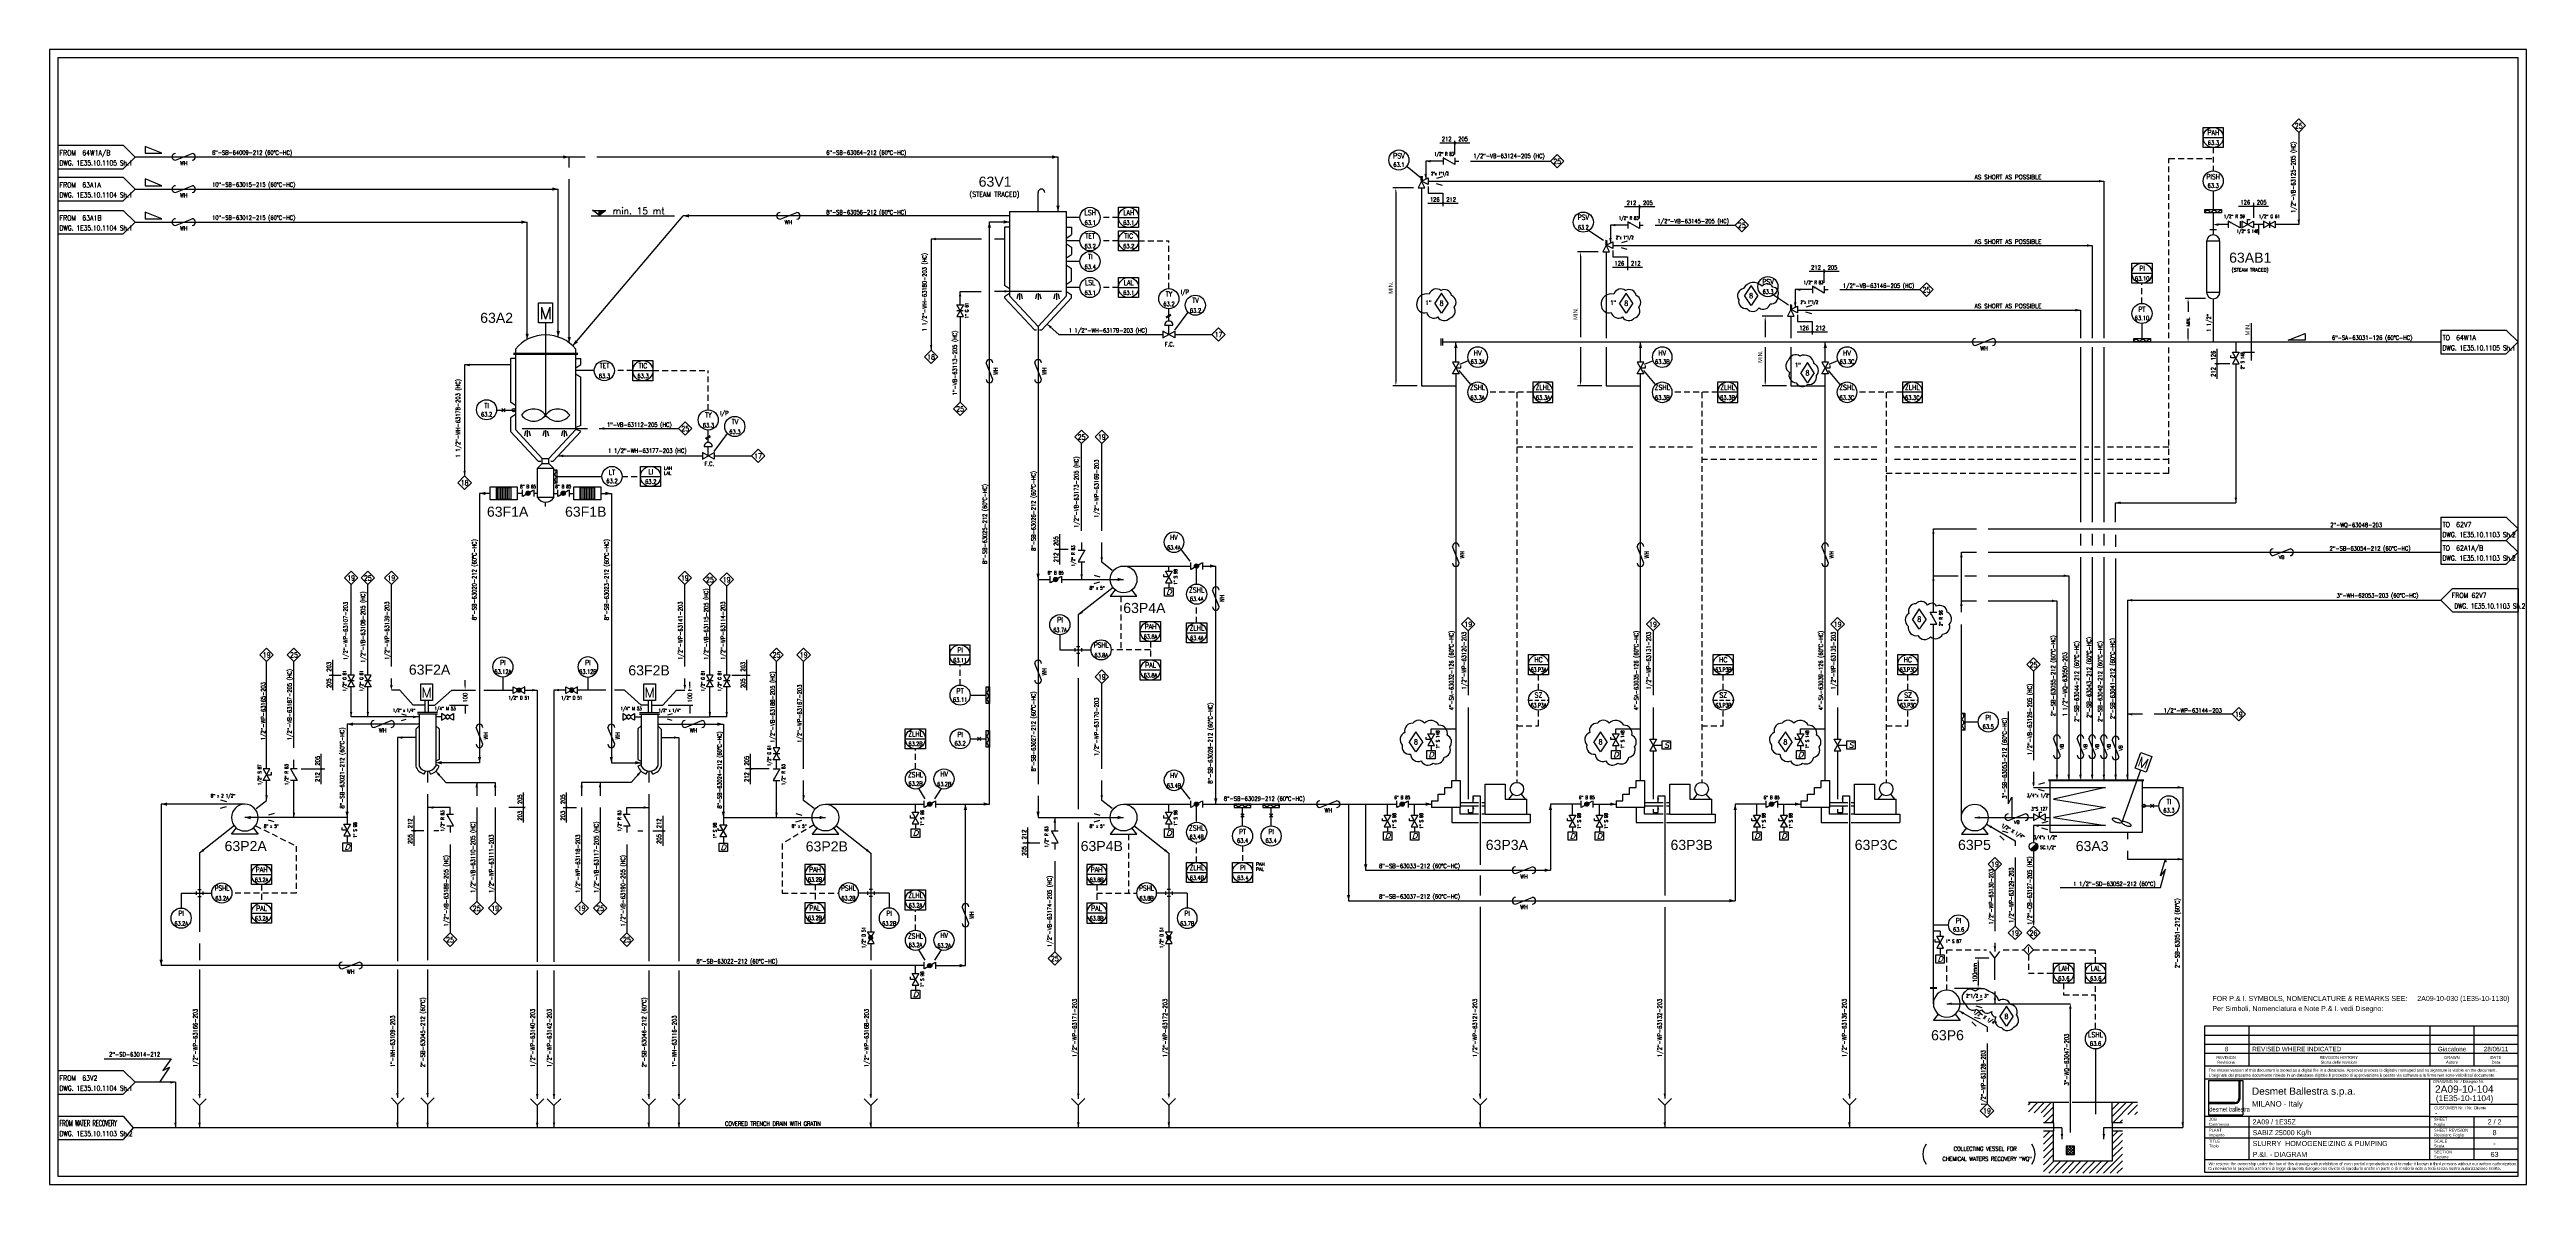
# Model space of a CAD drawing. Extents: x -19 to 128, y 0 to 68.
import ezdxf
from ezdxf.enums import TextEntityAlignment as Align

# ---------------------------------------------------------------- set-up
doc = ezdxf.new("R2010")
doc.units = 0
doc.header["$LTSCALE"] = 0.5
doc.header["$MEASUREMENT"] = 0
doc.linetypes.add('DASHED', pattern=[0.75, 0.5, -0.25])
doc.linetypes.add('TRATT2', pattern=[1.1, 0.7, -0.4])
doc.layers.get('0').update_dxf_attribs({"linetype": 'CONTINUOUS'})
for name, color, linetype in [('GREEN', 92, 'CONTINUOUS'), ('NUVOLA', 6, 'CONTINUOUS'), ('RED', 1, 'CONTINUOUS'), ('S', 7, 'CONTINUOUS'), ('TRATT2', 5, 'TRATT2'), ('Y', 92, 'CONTINUOUS')]:
    doc.layers.add(name, color=color, linetype=linetype)
doc.styles.add('a17', font='arial.ttf', dxfattribs={"height": 0.162})
doc.styles.add('A22', font='arial.ttf', dxfattribs={"height": 0.22})
doc.styles.add('a25', font='arial.ttf', dxfattribs={"height": 0.25})
doc.styles.add('a3', font='arial.ttf', dxfattribs={"height": 0.3})
doc.styles.add('A4', font='arial.ttf', dxfattribs={"height": 0.4})
doc.styles.add('A6', font='arial.ttf', dxfattribs={"height": 0.6})
doc.styles.add('A6S', font='arial.ttf', dxfattribs={"height": 0.6})
doc.styles.add('C35', font='COMPLEX', dxfattribs={"width": 0.85, "height": 0.35})
doc.styles.add('C6', font='COMPLEX', dxfattribs={"height": 0.6})
doc.styles.add('fab', font='arial.ttf', dxfattribs={"width": 0.67})
doc.styles.add('S', font='ITALIC', dxfattribs={"height": 6})
doc.styles.add('S17', font='SIMPLEX', dxfattribs={"width": 0.72, "height": 0.17})
doc.styles.add('S2', font='SIMPLEX', dxfattribs={"height": 0.2})
doc.styles.add('S25', font='SIMPLEX', dxfattribs={"width": 0.9, "height": 0.25})
doc.styles.add('S25S', font='SIMPLEX', dxfattribs={"width": 0.7, "height": 0.25})
doc.styles.add('S2S', font='SIMPLEX', dxfattribs={"width": 0.65, "height": 0.2})
doc.styles.add('S3', font='SIMPLEX', dxfattribs={"width": 0.9, "height": 0.3})
doc.styles.add('S35S', font='SIMPLEX', dxfattribs={"width": 0.5, "height": 0.35})
doc.styles.add('S3S', font='SIMPLEX', dxfattribs={"width": 0.7, "height": 0.3})
doc.styles.add('S3SS', font='SIMPLEX.shx', dxfattribs={"width": 0.6, "height": 0.3})
doc.styles.add('S4', font='SIMPLEX', dxfattribs={"height": 0.4})
doc.linetypes.add('ZIGZAG', pattern='A,0.0001,[131,ltypeshp.shx,S=0.2,R=0,X=0,Y=0],-0.8', length=0.8001)

# ---------------------------------------------------------------- blocks, each defined once
blk = doc.blocks.new('STRUM', base_point=(33, 38))
blk.add_circle((33, 38), 0.6)
at = {"width": 0.9}
for tag, height, style, p in [('2', 0.3, 'S3', (33, 38.1)), ('1', 0.25, 'S25', (33, 37.6))]:
    blk.add_attdef(tag, text='', height=height, dxfattribs=dict(at, style=style)).set_placement(p, align=Align.CENTER)
blk = doc.blocks.new('FRECC2', base_point=(19.5, 44))
at = {"layer": 'RED'}
blk.add_solid([(19.5, 44), (19.85, 44.1), (19.85, 43.9)], dxfattribs=at)
blk = doc.blocks.new('PRESA', base_point=(1.75, 0.1))
for p, q in [((1.5, 0.1), (1.5, 0.6)), ((1.5, 0.6), (2, 0.6)), ((2, 0.1), (1.5, 0.1)), ((2, 0.6), (2, 0.1))]:
    blk.add_line(p, q)
at = {"style": 'S', "width": 1.2}
blk.add_attdef('1', text='', height=0.3, dxfattribs=at).set_placement((1.75, 0.2), align=Align.CENTER)
blk = doc.blocks.new('FRECC1', base_point=(14, 17))
blk.add_solid([(14, 17), (14.3, 17.075), (14.3, 16.925)])
blk = doc.blocks.new('PUMP', base_point=(15, 18))
for p, q in [((14.5, 17.38), (14.2, 17)), ((14.2, 17), (15.8, 17)), ((15.8, 17), (15.5, 17.38))]:
    blk.add_line(p, q)
blk.add_circle((15, 18), 0.8)
blk = doc.blocks.new('X', base_point=(14, 48))
for p, q in [((14.1, 47.9), (13.9, 48.1)), ((14.1, 48.1), (13.9, 47.9))]:
    blk.add_line(p, q)
blk = doc.blocks.new('PSV', base_point=(45.4, 44.6))
for p, q in [((45.4, 45), (45.2, 44.6)), ((45.2, 44.6), (45.6, 44.6)), ((45.35, 45.3), (45.45, 45.25)), ((45.35, 45.25), (45.45, 45.2)), ((45.45, 45.25), (45.35, 45.25)), ((45.35, 45.2), (45.45, 45.15)), ((45.45, 45.2), (45.35, 45.2)), ((45.35, 45.15), (45.45, 45.1)), ((45.45, 45.15), (45.35, 45.15)), ((45.35, 45.1), (45.45, 45.05)), ((45.45, 45.1), (45.35, 45.1)), ((45.4, 45), (45.4, 45.3)), ((45.4, 45), (45.8, 45.2)), ((45.6, 44.6), (45.4, 45)), ((45.8, 44.8), (45.4, 45)), ((45.8, 45.2), (45.8, 44.8))]:
    blk.add_line(p, q)
blk = doc.blocks.new('LOSAN', base_point=(47, 38))
for p, q in [((47, 38.7), (50.9, 38.7)), ((47, 37.3), (50.9, 37.3))]:
    blk.add_line(p, q)
at = {"layer": 'S'}
for tag, p, height, style, width in [('3', (47.1, 38.1), 0.35, 'S35S', 0.5), ('4', (47.1, 37.5), 0.35, 'S35S', 0.5), ('2', (47.1, 37.5), 0.3, 'S3', 0.9), ('1', (47.1, 38.1), 0.3, 'S3', 0.9)]:
    blk.add_attdef(tag, p, '', height=height, dxfattribs=dict(at, style=style, width=width))
blk = doc.blocks.new('MOTORE', base_point=(11.35, 51))
for p, q in [((11, 52), (11.7, 52)), ((11, 51), (11, 52)), ((11.7, 52), (11.7, 51)), ((11.7, 51), (11, 51))]:
    blk.add_line(p, q)
at = {"style": 'C6'}
blk.add_text('M', height=0.6, dxfattribs=at).set_placement((11.35, 51.18), align=Align.CENTER)
blk = doc.blocks.new('NOMEN', base_point=(35, 22))
for p, q in [((35, 22.8), (34.6, 22.4)), ((34.6, 22.4), (35, 22)), ((35.4, 22.4), (35, 22.8)), ((35, 22), (35.4, 22.4))]:
    blk.add_line(p, q)
at = {"style": 'S3', "width": 0.9}
blk.add_attdef('1', text='', height=0.3, dxfattribs=at).set_placement((35, 22.24), align=Align.CENTER)
blk = doc.blocks.new('M', base_point=(69, 41))
at = {"layer": 'S'}
for p, q in [((69, 41.2), (69, 40.8)), ((69.25, 41.05), (69, 41.2)), ((69, 40.8), (69.25, 40.95)), ((69.35, 41.15), (69.2, 41)), ((69.2, 41), (69.35, 40.85)), ((69.5, 41), (69.35, 41.15)), ((69.35, 40.85), (69.5, 41)), ((69.45, 41.05), (69.7, 41.2)), ((69.7, 40.8), (69.45, 40.95)), ((69.7, 41.2), (69.7, 40.8))]:
    blk.add_line(p, q, dxfattribs=at)
at = {"layer": 'S', "style": 'S2', "width": 0.7}
for p in [(69.36, 41.4), (69.36, 40.5)]:
    blk.add_attdef('M', text='', height=0.2, dxfattribs=at).set_placement(p, align=Align.CENTER)
blk = doc.blocks.new('G', base_point=(69, 41))
at = {"layer": 'S'}
for p, q in [((69, 41.2), (69, 40.8)), ((69, 40.8), (69.7, 41.2)), ((69.7, 40.8), (69, 41.2)), ((69.35, 41.19), (69.35, 40.81)), ((69.7, 41.2), (69.7, 40.8))]:
    blk.add_line(p, q, dxfattribs=at)
at = {"layer": 'S', "style": 'S2', "width": 0.7}
for p in [(69.35, 41.4), (69.35, 40.5)]:
    blk.add_attdef('G', text='', height=0.2, dxfattribs=at).set_placement(p, align=Align.CENTER)
blk = doc.blocks.new('CAMBCLAS', base_point=(70.2, 40.9))
at = {"layer": 'S'}
for p, q in [((69.3, 41), (71.1, 41)), ((70.2, 41), (70.2, 40.9))]:
    blk.add_line(p, q, dxfattribs=at)
blk.add_circle((70.2, 41), 0.0397, dxfattribs=at)
at = {"layer": 'S', "yscale": 0.5, "zscale": 0.5}
for p, xscale in [((69.3, 41), 0.5), ((71.1, 41), -0.5)]:
    blk.add_blockref('FRECC1', p, dxfattribs=dict(at, xscale=xscale))
at = {"layer": 'S', "style": 'S25', "width": 0.9}
blk.add_attdef('1', text='', height=0.25, dxfattribs=at).set_placement((70, 41.1), align=Align.RIGHT)
blk.add_attdef('2', (70.4, 41.1), '', height=0.25, dxfattribs=at)
blk = doc.blocks.new('*X18')
for p, q in [((42.84, 27.81), (43.19, 28.16)), ((42.86, 27.8), (43.2, 28.14)), ((42.88, 27.78), (43.22, 28.12)), ((42.9, 27.77), (43.23, 28.1)), ((42.93, 27.76), (43.24, 28.07)), ((42.96, 27.76), (43.24, 28.04)), ((42.99, 27.75), (43.25, 28.01)), ((43.03, 27.75), (43.25, 27.97)), ((43.07, 27.76), (43.24, 27.93)), ((43.14, 27.8), (43.2, 27.86))]:
    blk.add_line(p, q)
blk = doc.blocks.new('SC', base_point=(43, 28.25))
for q in [(43.18, 28.18), (42.82, 27.82)]:
    blk.add_line((43, 28), q)
blk.add_circle((43, 28), 0.25)
blk.add_arc((43, 28), 0.25, 225.295, 44.2407)
blk.add_blockref('*X18', (0, 0))
blk = doc.blocks.new('TRACC', base_point=(11.2, 53))
blk.add_line((11.4, 52.8), (12.4, 53.2))
for centre, start, end in [((11.4, 53), 90, 270), ((12.4, 53), 270, 90)]:
    blk.add_arc(centre, 0.2, start, end)
at = {"style": 'S2'}
blk.add_text('VB', height=0.2, dxfattribs=at).set_placement((11.9, 52.6), align=Align.CENTER)
blk = doc.blocks.new('S', base_point=(68, 41))
at = {"layer": 'S'}
for p, q in [((68, 41.2), (68, 40.8)), ((68.7, 40.8), (68, 41.2)), ((68, 40.8), (68.7, 41.2)), ((68.35, 41.3), (68.5, 41.3)), ((68.35, 41), (68.35, 41.3)), ((68.7, 41.2), (68.7, 40.8))]:
    blk.add_line(p, q, dxfattribs=at)
at = {"layer": 'S', "style": 'S2', "width": 0.7}
for p in [(68.35, 41.4), (68.35, 40.5)]:
    blk.add_attdef('S', text='', height=0.2, dxfattribs=at).set_placement(p, align=Align.CENTER)
blk = doc.blocks.new('R', base_point=(69, 41))
at = {"layer": 'S'}
for p, q in [((69, 41.2), (69, 40.8)), ((69, 40.8), (69.7, 41.2)), ((69.7, 41.2), (69.7, 40.8))]:
    blk.add_line(p, q, dxfattribs=at)
blk.add_solid([(69.7, 41.2), (69.52, 41.17), (69.58, 41.06)], dxfattribs=at)
at = {"layer": 'S', "style": 'S2', "width": 0.7}
for p in [(69.34, 41.4), (69.34, 40.5)]:
    blk.add_attdef('R', text='', height=0.2, dxfattribs=at).set_placement(p, align=Align.CENTER)
blk = doc.blocks.new('RID2', base_point=(71, 41))
at = {"layer": 'S'}
for p, q in [((71.35, 41.25), (71, 41.15)), ((71.35, 40.75), (71, 40.85))]:
    blk.add_line(p, q, dxfattribs=at)
at = {"layer": 'S', "style": 'S2', "width": 0.7}
for p in [(71.2, 41.4), (71.2, 40.4)]:
    blk.add_attdef('RID', text='', height=0.2, dxfattribs=at).set_placement(p, align=Align.CENTER)
blk = doc.blocks.new('R2', base_point=(69, 41))
at = {"layer": 'S'}
for p, q in [((69, 41.2), (69, 40.8)), ((69.7, 40.8), (69, 41.2)), ((69.7, 41.2), (69.7, 40.8))]:
    blk.add_line(p, q, dxfattribs=at)
blk.add_solid([(69, 41.2), (69.18, 41.17), (69.12, 41.06)], dxfattribs=at)
at = {"layer": 'S', "style": 'S2', "width": 0.7}
for p in [(69.36, 41.4), (69.36, 40.5)]:
    blk.add_attdef('R', text='', height=0.2, dxfattribs=at).set_placement(p, align=Align.CENTER)
blk = doc.blocks.new('MEMBRANA', base_point=(69.5, 41))
at = {"layer": 'S'}
for p, q in [((69, 41), (69, 41.2)), ((69, 41.2), (70, 41.2)), ((70, 41), (69, 41)), ((70, 41.2), (70, 41))]:
    blk.add_line(p, q, dxfattribs=at)
for centre, start, end in [((68.95, 41.175), 293.57818, 323.1301), ((69.15, 41.025), 36.8699, 143.1301), ((69.35, 41.175), 216.8699, 323.1301), ((69.55, 41.025), 36.8699, 143.1301), ((69.75, 41.175), 216.8699, 323.1301), ((69.95, 41.025), 68.19859, 143.1301)]:
    blk.add_arc(centre, 0.125, start, end, dxfattribs=at)
blk = doc.blocks.new('LINEA', base_point=(51, 15))
at = {"layer": 'S', "style": 'S25', "width": 0.8}
blk.add_attdef('LINE', (51, 15.14), '', height=0.25, dxfattribs=at)
blk = doc.blocks.new('STRUMC')
blk.add_line((-0.6, 0), (0.6, 0))
blk.add_lwpolyline([(-0.6, 0.6), (0.6, 0.6), (0.6, -0.6), (-0.6, -0.6), (-0.6, 0.6)])
blk.add_circle((0, 0), 0.6)
at = {"style": 'S3', "width": 0.9}
blk.add_attdef('2', text='', height=0.3, dxfattribs=at).set_placement((0.01, 0.14), align=Align.CENTER)
at = {"style": 'S2'}
for tag, p in [('3', (0.8, 0.4)), ('4', (0.8, 0.1))]:
    blk.add_attdef(tag, p, '', height=0.2, dxfattribs=at)
at = {"layer": 'S', "style": 'S25', "width": 0.9}
blk.add_attdef('1', text='', height=0.25, dxfattribs=at).set_placement((0.01, -0.44), align=Align.CENTER)
blk = doc.blocks.new('I', base_point=(58, 14))
for p, q in [((57.7, 14.3), (58, 14.6)), ((58, 14), (57.7, 14.3)), ((58.3, 14.3), (58, 14.6)), ((58, 14), (58.3, 14.3))]:
    blk.add_line(p, q)
at = {"layer": 'S', "style": 'C35', "width": 0.85}
blk.add_text('I', height=0.35, dxfattribs=at).set_placement((58, 14.13), align=Align.CENTER)
blk = doc.blocks.new('DRENO')
for p, q in [((0, -0.3), (0, 0)), ((0, -1), (0, -1.3))]:
    blk.add_line(p, q)
at = {"layer": 'S'}
for p, q in [((-0.3, -0.65), (-0.3, -0.5)), ((0, -0.65), (-0.3, -0.65)), ((0.2, -1), (-0.2, -0.3)), ((0.2, -0.3), (-0.2, -1)), ((-0.2, -0.3), (0.2, -0.3)), ((-0.2, -1), (0.2, -1))]:
    blk.add_line(p, q, dxfattribs=at)
ref = blk.add_blockref('PRESA', (0, -1.8))
ref.add_attrib('1', 'D', dxfattribs={"layer": 'S', "height": 0.3, "style": 'S', "width": 1.2}).set_placement((0, -1.7), align=Align.CENTER)
at = {"layer": 'S', "style": 'S2', "width": 0.7}
for p in [(-0.4, -0.65), (0.5, -0.65)]:
    blk.add_attdef('S', text='', height=0.2, rotation=90, dxfattribs=at).set_placement(p, align=Align.CENTER)
blk = doc.blocks.new('RIDN')
at = {"layer": 'S'}
for p, q in [((-0.36, 0.25), (-0.01, 0.15)), ((-0.36, -0.25), (-0.01, -0.15))]:
    blk.add_line(p, q, dxfattribs=at)
at = {"layer": 'S', "style": 'S2', "width": 0.7}
for p in [(-0.18, 0.4), (-0.18, -0.6)]:
    blk.add_attdef('RID', text='', height=0.2, dxfattribs=at).set_placement(p, align=Align.CENTER)
blk = doc.blocks.new('*X15')
for p, q in [((12.78, 29.5), (12.9, 29.63)), ((12.78, 29.47), (12.93, 29.62)), ((12.79, 29.54), (12.86, 29.62)), ((12.79, 29.44), (12.96, 29.61)), ((12.81, 29.42), (12.98, 29.6)), ((12.82, 29.4), (13, 29.58)), ((12.84, 29.39), (13.01, 29.56)), ((12.87, 29.38), (13.02, 29.53)), ((12.9, 29.38), (13.03, 29.5)), ((12.94, 29.38), (13.02, 29.46))]:
    blk.add_line(p, q)
blk = doc.blocks.new('B', base_point=(54.6, 16))
at = {"layer": 'S'}
for p, q in [((54.6, 16.2), (54.6, 15.8)), ((54.64, 15.82), (55.26, 16.18)), ((55.3, 16.2), (55.3, 15.8))]:
    blk.add_line(p, q, dxfattribs=at)
blk.add_circle((54.95, 16), 0.125, dxfattribs=at)
blk.add_blockref('*X15', (42.05, -13.5), dxfattribs=at)
at = {"layer": 'S', "style": 'S2S', "width": 0.7}
for p in [(54.95, 16.3), (54.95, 15.5)]:
    blk.add_attdef('B', text='', height=0.2, dxfattribs=at).set_placement(p, align=Align.CENTER)
blk = doc.blocks.new('STRUM0', base_point=(31.9, 0.95))
blk.add_circle((31.9, 0.95), 0.6)
at = {"style": 'S3', "width": 0.9}
blk.add_attdef('2', text='', height=0.3, dxfattribs=at).set_placement((31.91, 1.09), align=Align.CENTER)
at = {"layer": 'S', "style": 'S25', "width": 0.9}
blk.add_attdef('1', text='', height=0.25, dxfattribs=at).set_placement((31.91, 0.51), align=Align.CENTER)
blk = doc.blocks.new('COMPUTER')
blk.add_line((-0.6, 0), (0.6, 0))
blk.add_lwpolyline([(-0.6, 0.6), (0.6, 0.6), (0.6, -0.6), (-0.6, -0.6), (-0.6, 0.6)])
blk.add_circle((0, 0), 0.6)
at = {"width": 0.9}
for tag, height, style, p in [('SIGLA', 0.3, 'S3', (0.01, 0.14)), ('NUMERO', 0.25, 'S25', (0.01, -0.44))]:
    blk.add_attdef(tag, text='', height=height, dxfattribs=dict(at, style=style)).set_placement(p, align=Align.CENTER)
at = {"style": 'S2'}
for tag, p in [('3', (0.8, 0.4)), ('4', (0.8, 0.1))]:
    blk.add_attdef(tag, p, '', height=0.2, dxfattribs=at)
blk = doc.blocks.new('LOSAND')
for p, q in [((-4.6, 0.7), (-0.7, 0.7)), ((-4.6, 0.7), (-4.6, -0.7)), ((-0.7, 0.7), (0, 0)), ((0, 0), (-0.7, -0.7)), ((-4.6, -0.7), (-0.7, -0.7))]:
    blk.add_line(p, q)
at = {"layer": 'S'}
for tag, p, height, style, width in [('3', (-4.5, 0.1), 0.35, 'S35S', 0.5), ('1', (-4.5, 0.1), 0.3, 'S3', 0.9), ('4', (-4.5, -0.5), 0.35, 'S35S', 0.5), ('2', (-4.5, -0.5), 0.3, 'S3', 0.9)]:
    blk.add_attdef(tag, p, '', height=height, dxfattribs=dict(at, style=style, width=width))
blk = doc.blocks.new('TRACCNEW')
at = {"layer": 'S'}
blk.add_line((0.2, -0.2), (1.2, 0.2), dxfattribs=at)
for centre, start, end in [((0.2, 0), 90, 270), ((1.2, 0), 270, 90)]:
    blk.add_arc(centre, 0.2, start, end, dxfattribs=at)
at = {"layer": 'S', "style": 'S25', "width": 0.9}
for tag, p in [('1', (0.7, 0.3)), ('2', (0.7, -0.5))]:
    blk.add_attdef(tag, text='', height=0.25, dxfattribs=at).set_placement(p, align=Align.CENTER)
blk = doc.blocks.new('LINEA-L')
at = {"layer": 'S', "style": 'S25', "width": 0.9}
blk.add_attdef('LINE', (0, 0.14), '', height=0.25, dxfattribs=at)
blk = doc.blocks.new('*X39')
at = {"color": 0}
for p, q in [((16.4, 20.985), (16.4, 21.685)), ((16.5, 20.985), (16.5, 21.685)), ((16.6, 20.985), (16.6, 21.685)), ((16.7, 20.985), (16.7, 21.685)), ((16.8, 20.985), (16.8, 21.685)), ((16.9, 20.985), (16.9, 21.685)), ((17, 20.985), (17, 21.685)), ((17.1, 20.985), (17.1, 21.685))]:
    blk.add_line(p, q, dxfattribs=at)
blk = doc.blocks.new('LOCALE')
blk.add_circle((0, 0), 0.6)
at = {"width": 0.9}
for tag, height, style, p in [('SIGLA', 0.3, 'S3', (0.01, 0.14)), ('NUMERO', 0.25, 'S25', (0.01, -0.44))]:
    blk.add_attdef(tag, text='', height=height, dxfattribs=dict(at, style=style)).set_placement(p, align=Align.CENTER)
blk = doc.blocks.new('*X40')
for p, q in [((12.73, 29.56), (12.89, 29.72)), ((12.73, 29.59), (12.86, 29.72)), ((12.73, 29.63), (12.82, 29.72)), ((12.74, 29.54), (12.91, 29.71)), ((12.76, 29.52), (12.93, 29.69)), ((12.78, 29.5), (12.95, 29.67)), ((12.8, 29.49), (12.96, 29.65)), ((12.83, 29.48), (12.97, 29.62)), ((12.86, 29.48), (12.97, 29.59)), ((12.91, 29.49), (12.96, 29.54))]:
    blk.add_line(p, q)
blk = doc.blocks.new('D')
at = {"layer": 'S'}
for p, q in [((0, 0.2), (0.7, -0.2)), ((0.7, 0.2), (0, -0.2)), ((0, -0.2), (0, 0.2)), ((0.7, -0.2), (0.7, 0.2))]:
    blk.add_line(p, q, dxfattribs=at)
blk.add_circle((0.35, 0), 0.125, dxfattribs=at)
blk.add_blockref('*X40', (-12.5, -29.6), dxfattribs=at)
at = {"layer": 'S', "style": 'S2', "width": 0.7}
for p in [(0.35, 0.4), (0.35, -0.5)]:
    blk.add_attdef('D', text='', height=0.2, dxfattribs=at).set_placement(p, align=Align.CENTER)
blk = doc.blocks.new('RID1')
for p, q in [((0.35, 0.25), (0, 0.15)), ((0.35, -0.25), (0, -0.15))]:
    blk.add_line(p, q)
at = {"style": 'S2', "width": 0.7}
for p in [(0.2, 0.4), (0.2, -0.6)]:
    blk.add_attdef('RID', text='', height=0.2, dxfattribs=at).set_placement(p, align=Align.CENTER)
blk = doc.blocks.new('RID')
at = {"layer": 'S'}
for p, q in [((-0.36, 0.25), (-0.01, 0.15)), ((-0.36, -0.25), (-0.01, -0.15))]:
    blk.add_line(p, q, dxfattribs=at)
at = {"layer": 'S', "style": 'S2', "width": 0.7}
for p in [(-0.18, 0.4), (-0.18, -0.6)]:
    blk.add_attdef('RID', text='', height=0.2, dxfattribs=at).set_placement(p, align=Align.CENTER)
blk = doc.blocks.new('LOSANS', base_point=(13.2, 3.6))
for p, q in [((13.9, 4.3), (13.2, 3.6)), ((13.2, 3.6), (13.9, 2.9)), ((13.9, 4.3), (17.8, 4.3)), ((17.8, 4.3), (17.8, 2.9)), ((13.9, 2.9), (17.8, 2.9))]:
    blk.add_line(p, q)
at = {"layer": 'S'}
for tag, p, height, style, width in [('3', (14, 3.7), 0.35, 'S35S', 0.5), ('4', (14, 3.1), 0.35, 'S35S', 0.5), ('2', (14, 3.1), 0.3, 'S3', 0.9), ('1', (14, 3.7), 0.3, 'S3', 0.9)]:
    blk.add_attdef(tag, p, '', height=height, dxfattribs=dict(at, style=style, width=width))
blk = doc.blocks.new('Disco')
for p, q in [((0, 0.2), (0.7, -0.2)), ((0.7, 0.2), (0, -0.2)), ((0, -0.2), (0, 0.2)), ((0.23, -0.04), (0.39, 0.12)), ((0.23, -0.01), (0.36, 0.12)), ((0.23, 0.03), (0.32, 0.12)), ((0.24, -0.06), (0.41, 0.11)), ((0.26, -0.08), (0.43, 0.09)), ((0.28, -0.1), (0.45, 0.07)), ((0.3, -0.11), (0.46, 0.05)), ((0.33, -0.12), (0.47, 0.02)), ((0.7, -0.2), (0.7, 0.2)), ((0.36, -0.12), (0.47, -0.01)), ((0.41, -0.11), (0.46, -0.06))]:
    blk.add_line(p, q)
blk.add_circle((0.35, 0), 0.125)
at = {"style": 'S2', "width": 0.7}
for p in [(0.35, 0.4), (0.35, -0.5)]:
    blk.add_attdef('D', text='', height=0.2, dxfattribs=at).set_placement(p, align=Align.CENTER)
blk = doc.blocks.new('FRECCIA', base_point=(40, 19))
blk.add_solid([(40, 19), (40.3, 19.1), (40.3, 18.9)])
blk = doc.blocks.new('RETRO-Q')
at = {"linetype": 'DASHED'}
blk.add_line((-0.6, 0), (0.6, 0), dxfattribs=at)
blk.add_circle((0, 0), 0.6)
at = {"width": 0.9}
for tag, height, style, p in [('SIGLA', 0.3, 'S3', (0.01, 0.14)), ('NUMERO', 0.25, 'S25', (0.01, -0.44))]:
    blk.add_attdef(tag, text='', height=height, dxfattribs=dict(at, style=style)).set_placement(p, align=Align.CENTER)
blk = doc.blocks.new('FLANGIA')
at = {"layer": 'GREEN'}
for p, q in [((0, 0.2), (0, -0.2)), ((0.1, 0.2), (0.1, -0.2))]:
    blk.add_line(p, q, dxfattribs=at)
blk = doc.blocks.new('REV')
at = {"layer": 'GREEN'}
for p, q in [((0, 0.6), (-0.4, 0)), ((0, -0.6), (-0.4, 0)), ((0.4, 0), (0, 0.6)), ((0.4, 0), (0, -0.6))]:
    blk.add_line(p, q, dxfattribs=at)
at = {"layer": 'Y', "color": 7, "style": 'S3', "width": 0.9}
blk.add_attdef('REV', text='', height=0.3, dxfattribs=at).set_placement((0, -0.16), align=Align.CENTER)

msp = doc.modelspace()

# ---------------------------------------------------------------- linework, layer by layer
for p, q in [((128.47, 67.68), (-19.26, 67.68)), ((-19.26, 67.68), (-19.26, 0)), ((128.47, 0), (128.47, 67.68)), ((114.89, 62.74), (114.89, 57.24)), ((61.71, 60.71), (62.57, 60.01)), ((63.86, 61.02), (62.82, 61.02)), ((62.82, 61.02), (62.82, 59.96)), ((64.56, 61.02), (64.79, 61.02)), ((65.49, 61.02), (70.26, 61.02)), ((39.7, 58.02), (39.7, 59.16)), ((62.1, 59.43), (60.86, 59.43)), ((61.04, 59.18), (61.04, 47.87)), ((62.57, 59.43), (62.57, 47.62)), ((62.97, 59.83), (103.27, 59.83)), ((62.97, 59.51), (62.97, 59.12)), ((62.97, 59.12), (63.85, 59.12)), ((103.27, 59.83), (103.27, 50.46)), ((109.79, 59.24), (109.79, 58.14)), ((13.04, 57.76), (18.02, 57.76)), ((13.53, 57.8), (13.13, 58.1)), ((13.93, 58.06), (13.13, 58.06)), ((13.53, 57.8), (13.53, 58.11)), ((13.53, 57.8), (13.93, 58.1)), ((42.2, 57.67), (41.4, 57.67)), ((109.79, 57.94), (109.79, 56.62)), ((33.32, 56.38), (33.32, 49.76)), ((36.32, 56.38), (33.32, 56.38)), ((37.7, 56.38), (37.1, 56.38)), ((42.2, 56.27), (41.4, 56.27)), ((72.56, 56.89), (73.43, 56.31)), ((74.88, 57.21), (73.84, 57.21)), ((73.84, 57.21), (73.84, 56.14)), ((75.58, 57.21), (75.8, 57.21)), ((76.5, 57.21), (81.28, 57.21)), ((109.59, 56.94), (109.99, 56.94)), ((110.69, 57.24), (109.99, 57.24)), ((112.79, 57.24), (112.19, 57.24)), ((112.49, 57.24), (112.49, 56.64)), ((114.89, 57.24), (113.49, 57.24)), ((42.2, 55.04), (41.4, 55.04)), ((73.11, 55.61), (71.87, 55.61)), ((72.05, 55.36), (72.05, 50.52)), ((73.59, 55.61), (73.59, 54.69)), ((73.59, 55.61), (73.59, 50.46)), ((73.99, 55.99), (102.57, 55.99)), ((73.99, 55.7), (73.99, 55.31)), ((73.99, 55.31), (74.86, 55.31)), ((102.57, 55.99), (102.57, 50.46)), ((35.05, 53.26), (36.3, 53.26)), ((35.05, 52.46), (35.05, 53.26)), ((41.1, 53.26), (37.1, 53.26)), ((41.1, 53.26), (37.1, 53.26)), ((42.2, 53.49), (41.4, 53.49)), ((85.89, 53.36), (84.86, 53.36)), ((84.86, 53.36), (84.86, 52.3)), ((86.59, 53.36), (86.82, 53.36)), ((87.52, 53.36), (92.29, 53.36)), ((35.05, 51.76), (35.05, 46.66)), ((38.51, 53.12), (38.44, 52.82)), ((38.6, 53.16), (38.6, 52.76)), ((38.69, 53.12), (38.76, 52.82)), ((39.61, 53.12), (39.54, 52.82)), ((39.7, 53.16), (39.7, 52.76)), ((39.79, 53.12), (39.86, 52.82)), ((40.71, 53.12), (40.64, 52.82)), ((40.8, 53.16), (40.8, 52.76)), ((40.89, 53.12), (40.96, 52.82)), ((47.34, 51.74), (47.61, 51.9)), ((47.37, 51.69), (47.64, 51.84)), ((47.5, 51.48), (47.5, 52.22)), ((47.85, 50.95), (48.65, 52.02)), ((84.13, 51.77), (82.89, 51.77)), ((83.57, 53.05), (84.45, 52.46)), ((84.6, 51.77), (84.6, 50.46)), ((85, 52.14), (101.87, 52.14)), ((85, 51.85), (85, 51.46)), ((101.87, 52.14), (101.87, 50.46)), ((109.33, 52.84), (108.11, 52.84)), ((108.29, 52.59), (108.29, 52.04)), ((109.79, 52.82), (109.79, 50.24)), ((40.94, 50.68), (40.25, 51.31)), ((40.94, 50.68), (47.15, 50.68)), ((47.25, 51.24), (47.74, 51.24)), ((47.85, 50.68), (50.07, 50.68)), ((83.07, 51.52), (83.07, 50.53)), ((85, 51.46), (85.88, 51.46)), ((105.54, 51.34), (105.54, 50.43)), ((108.29, 50.49), (108.29, 51.04)), ((111.14, 50.24), (111.14, 49.64)), ((111.4, 50.24), (112.25, 50.24)), ((112.07, 49.14), (112.07, 51.36)), ((8.23, 48.87), (5.5, 48.87)), ((5.5, 48.87), (5.5, 42.25)), ((65.36, 49.11), (64.83, 48.89)), ((72.05, 49.93), (72.05, 47.87)), ((73.59, 49.94), (73.59, 47.62)), ((76.38, 49.11), (75.85, 48.89)), ((83.07, 49.94), (83.07, 47.87)), ((84.6, 49.94), (84.6, 47.62)), ((87.39, 49.11), (86.86, 48.89)), ((101.87, 49.94), (101.87, 39.5)), ((102.57, 49.94), (102.57, 39.5)), ((103.27, 49.94), (103.27, 39.5)), ((111.14, 48.94), (111.14, 40.65)), ((111.55, 49.64), (112.25, 49.64)), ((13.23, 48.53), (12.13, 48.53)), ((62.31, 47.62), (60.86, 47.62)), ((62.57, 47.62), (64.62, 47.62)), ((65.52, 47.71), (64.82, 48.54)), ((73.32, 47.62), (71.87, 47.62)), ((73.59, 47.62), (75.63, 47.62)), ((76.53, 47.71), (75.83, 48.54)), ((84.34, 47.62), (82.89, 47.62)), ((84.6, 47.62), (86.65, 47.62)), ((87.55, 47.71), (86.85, 48.54)), ((7.41, 46.18), (8.53, 46.18)), ((8.93, 45.08), (12.83, 45.08)), ((9.14, 44.94), (9.07, 44.64)), ((9.23, 44.98), (9.23, 44.58)), ((9.32, 44.94), (9.4, 44.64)), ((10.24, 44.94), (10.17, 44.64)), ((10.33, 44.98), (10.33, 44.58)), ((10.42, 44.94), (10.5, 44.64)), ((11.34, 44.94), (11.27, 44.64)), ((11.43, 44.98), (11.43, 44.58)), ((11.52, 44.94), (11.6, 44.64)), ((13.53, 45.08), (18.26, 45.08)), ((19.87, 44.51), (20.14, 44.67)), ((19.9, 44.45), (20.17, 44.61)), ((20.03, 44.25), (20.03, 44.99)), ((20.38, 43.71), (21.18, 44.79)), ((11.08, 43.45), (19.68, 43.45)), ((19.78, 44), (20.27, 44)), ((20.38, 43.45), (22.6, 43.45)), ((42.3, 38.98), (42.3, 44.18)), ((43.5, 38.98), (43.5, 44.18)), ((7.38, 41.56), (7.38, 40.86)), ((7.38, 41.56), (8.25, 41.56)), ((8.25, 41.56), (8.25, 40.86)), ((10.99, 42.22), (13.69, 42.22)), ((12.38, 41.56), (12.38, 40.86)), ((12.38, 41.56), (13.25, 41.56)), ((13.25, 41.56), (13.25, 40.86)), ((7.38, 40.86), (8.25, 40.86)), ((10.33, 40.42), (10.33, 40.69)), ((12.38, 40.86), (13.25, 40.86)), ((103.97, 39.5), (103.97, 40.65)), ((103.97, 40.65), (111.14, 40.65)), ((93.1, 39.1), (95.67, 39.1)), ((93.1, 34.12), (93.1, 39.1)), ((96.37, 39.1), (123.37, 39.1)), ((101.87, 38.8), (101.87, 38.1)), ((102.57, 38.8), (102.57, 38.1)), ((103.27, 38.8), (103.27, 38.1)), ((103.97, 38.73), (103.97, 38.03)), ((40.7, 37.88), (41.5, 37.88)), ((42.3, 38.28), (42.3, 37.83)), ((42.3, 37.13), (42.3, 36.08)), ((43.5, 37.1), (43.5, 38.28)), ((44.12, 36.61), (43.5, 37.1)), ((48.24, 37.84), (48.76, 37.17)), ((94.77, 37.7), (95.67, 37.7)), ((94.77, 34.15), (94.77, 37.7)), ((94.77, 37.7), (95.67, 37.7)), ((96.37, 37.7), (123.37, 37.7)), ((101.87, 37.4), (101.87, 24.2)), ((102.57, 37.4), (102.57, 24.2)), ((103.27, 37.4), (103.27, 24.13)), ((103.97, 37.33), (103.97, 24.13)), ((-1.27, 30.38), (-1.27, 35.78)), ((-0.27, 30.38), (-0.27, 35.78)), ((1.13, 30.88), (1.13, 35.78)), ((18.63, 30.88), (18.63, 35.78)), ((20.13, 30.38), (20.13, 35.68)), ((21.13, 30.38), (21.13, 35.68)), ((44.19, 35.6), (42.1, 33.96)), ((93.1, 34.15), (93.1, 36.9)), ((93.1, 36.3), (94.57, 36.3)), ((94.97, 36.3), (95.67, 36.3)), ((96.37, 36.3), (101.17, 36.3)), ((101.17, 36.3), (101.17, 24.13)), ((94.77, 34.12), (94.77, 35.22)), ((94.77, 34.8), (95.67, 34.8)), ((96.37, 34.8), (100.47, 34.8)), ((100.47, 34.8), (100.47, 24.2)), ((104.67, 34.84), (104.67, 24.13)), ((104.67, 34.84), (123.37, 34.84)), ((41, 32.78), (41, 31.88)), ((42.1, 33.96), (42.1, 30.89)), ((65.36, 33.01), (65.36, 29.18)), ((76.38, 33.01), (76.38, 29.18)), ((87.39, 33.01), (87.39, 29.18)), ((93.1, 17.18), (93.1, 33.4)), ((94.77, 21.8), (94.77, 33.4)), ((-6.31, 24.78), (-6.31, 31.19)), ((-4.68, 26.03), (-4.68, 31.19)), ((24.1, 26.03), (24.1, 31.19)), ((25.72, 24.78), (25.72, 31.19)), ((41, 31.88), (41.9, 31.88)), ((41.9, 31.98), (41.9, 31.88)), ((41.9, 31.88), (42.3, 31.88)), ((41.9, 31.88), (41.9, 31.78)), ((42, 32.08), (42.2, 32.08)), ((42, 31.68), (42.2, 31.68)), ((42.3, 31.98), (42.3, 31.78)), ((42.3, 31.88), (42.86, 31.88)), ((-1.27, 27.88), (-1.27, 29.68)), ((-0.27, 27.88), (-0.27, 29.68)), ((1.13, 29.73), (1.13, 30.18)), ((5.53, 29.73), (5.53, 30.08)), ((7.78, 30.26), (7.78, 29.48)), ((12.85, 30.26), (12.85, 29.48)), ((18.63, 29.73), (18.63, 30.18)), ((18.93, 29.73), (18.93, 29.98)), ((20.13, 27.88), (20.13, 29.68)), ((21.13, 27.88), (21.13, 29.68)), ((42.1, 30.19), (42.1, 22.38)), ((43.5, 24.78), (43.5, 29.88)), ((99.07, 30.6), (99.07, 25.3)), ((1.63, 29.48), (1.13, 29.48)), ((2.43, 28.58), (1.63, 29.48)), ((3.13, 28.58), (2.43, 28.58)), ((3.33, 28.58), (3.73, 28.58)), ((3.73, 28.58), (4.73, 29.48)), ((4.6, 28.58), (5.71, 28.58)), ((4.73, 29.48), (6.14, 29.48)), ((5.53, 28.58), (5.53, 28.08)), ((5.6, 29.48), (5.71, 29.48)), ((6.64, 29.48), (8.39, 29.48)), ((9.09, 29.48), (9.83, 29.48)), ((9.83, 29.48), (9.83, 13.28)), ((10.83, 29.48), (10.83, 13.28)), ((11.54, 29.48), (10.83, 29.48)), ((13.93, 29.48), (12.24, 29.48)), ((15.03, 29.48), (14.43, 29.48)), ((16.03, 28.58), (15.03, 29.48)), ((16.43, 28.58), (16.03, 28.58)), ((16.63, 28.58), (17.33, 28.58)), ((17.33, 28.58), (18.13, 29.48)), ((17.63, 28.58), (19.11, 28.58)), ((18.13, 29.48), (18.63, 29.48)), ((18.83, 29.48), (19.03, 29.48)), ((18.93, 28.58), (18.93, 28.08)), ((35.65, 29.18), (36.6, 29.18)), ((65.36, 28.44), (65.36, 22.98)), ((76.38, 28.44), (76.38, 26.55)), ((87.39, 28.44), (87.39, 26.55)), ((2.78, 27.88), (-1.27, 27.88)), ((2.58, 26.65), (1.49, 26.65)), ((1.49, 26.65), (1.49, 13.31)), ((17.03, 27.88), (20.1, 27.88)), ((17.23, 26.65), (18.28, 26.65)), ((18.28, 26.65), (18.28, 13.31)), ((21.13, 27.88), (20.13, 27.88)), ((63.14, 27.18), (64.62, 27.18)), ((74.16, 27.18), (75.64, 27.18)), ((85.18, 27.18), (86.65, 27.18)), ((94.97, 27.58), (95.77, 27.58)), ((105.57, 28.04), (104.67, 28.04)), ((110.92, 28.04), (106.27, 28.04)), ((-4.68, 24.78), (-4.68, 25.33)), ((24.1, 24.78), (24.1, 25.33)), ((35.65, 26.58), (36.6, 26.58)), ((76.58, 26.55), (76.18, 25.85)), ((76.18, 26.55), (76.58, 26.55)), ((76.58, 25.85), (76.18, 26.55)), ((76.18, 25.85), (76.58, 25.85)), ((76.38, 26.2), (76.93, 26.2)), ((76.38, 25.85), (76.38, 22.98)), ((87.59, 26.55), (87.19, 25.85)), ((87.19, 26.55), (87.59, 26.55)), ((87.59, 25.85), (87.19, 26.55)), ((87.19, 25.85), (87.59, 25.85)), ((87.39, 26.2), (87.94, 26.2)), ((87.39, 25.85), (87.39, 22.98)), ((-6.31, 22.9), (-6.31, 24.08)), ((-4.68, 21.88), (-4.68, 24.08)), ((3.29, 24.65), (3.29, 23.98)), ((4.37, 23.98), (3.79, 24.65)), ((4.37, 23.98), (7.32, 23.98)), ((6.22, 23.98), (6.22, 23.18)), ((7.32, 23.98), (7.32, 23.18)), ((15.43, 23.98), (12.48, 23.98)), ((12.48, 23.98), (12.48, 23.18)), ((13.58, 23.98), (13.58, 23.18)), ((15.43, 23.98), (16.02, 24.65)), ((16.48, 24.65), (16.48, 23.98)), ((24.1, 21.88), (24.1, 24.08)), ((25.72, 22.9), (25.72, 24.08)), ((43.5, 22.9), (43.5, 24.08)), ((99.07, 24.6), (99.07, 23.8)), ((99.07, 23.68), (103.37, 23.68)), ((103.37, 23.68), (100.27, 22.98)), ((105.46, 24.7), (104.33, 21.6)), ((105.55, 23.68), (107.97, 23.68)), ((107.97, 23.7), (107.97, 3.4)), ((-6.93, 22.41), (-6.31, 22.9)), ((3.29, 23.28), (3.29, 13.37)), ((4.63, 22.48), (3.33, 22.48)), ((4.63, 22.08), (4.63, 22.48)), ((6.22, 22.48), (6.22, 16.88)), ((7.32, 22.48), (7.32, 16.88)), ((12.48, 22.48), (12.48, 16.88)), ((13.58, 22.48), (13.58, 16.88)), ((15.18, 22.08), (15.18, 22.48)), ((15.18, 22.48), (16.48, 22.48)), ((16.48, 23.28), (16.48, 13.31)), ((26.35, 22.41), (25.72, 22.9)), ((32.39, 22.5), (32.39, 22.68)), ((32.56, 23.61), (32.95, 23)), ((33.92, 23.61), (33.53, 23)), ((44.12, 22.41), (43.5, 22.9)), ((47.5, 22.5), (47.5, 22.68)), ((48.24, 23.64), (48.76, 22.97)), ((51.9, 21.38), (51.9, 22.43)), ((53.6, 21.38), (53.6, 22.43)), ((60.55, 22.33), (60.55, 22.68)), ((62.16, 22.33), (62.16, 22.68)), ((65.36, 22.38), (65.36, 22.18)), ((65.36, 22.18), (65.66, 22.18)), ((65.66, 22.78), (65.66, 23.18)), ((65.66, 23.18), (66.06, 23.18)), ((65.66, 22.18), (65.66, 22.58)), ((66.06, 23.18), (66.06, 22.98)), ((66.06, 23.18), (66.06, 19.06)), ((71.57, 22.33), (71.57, 22.68)), ((73.18, 22.33), (73.18, 22.68)), ((76.38, 22.38), (76.38, 22.18)), ((76.38, 22.18), (76.68, 22.18)), ((76.68, 22.78), (76.68, 23.18)), ((76.68, 23.18), (77.08, 23.18)), ((76.68, 22.18), (76.68, 22.58)), ((77.08, 23.18), (77.08, 22.98)), ((77.08, 22.98), (77.08, 17.23)), ((82.58, 22.33), (82.58, 22.68)), ((84.19, 22.33), (84.19, 22.68)), ((87.39, 22.38), (87.39, 22.18)), ((87.39, 22.18), (87.69, 22.18)), ((87.69, 22.78), (87.69, 23.18)), ((87.69, 23.18), (88.09, 23.18)), ((87.69, 22.18), (87.69, 22.58)), ((88.09, 23.18), (88.09, 22.98)), ((88.09, 22.98), (88.09, 5.12)), ((97.57, 22.7), (97.77, 23.1)), ((97.77, 23.1), (97.77, 21.9)), ((100.27, 22.98), (103.37, 22.48)), ((103.37, 22.48), (100.27, 21.88)), ((105.55, 22.58), (106.55, 22.58)), ((-8.22, 21.4), (-10.31, 19.76)), ((-1.51, 21.88), (-1.51, 21.48)), ((-1.51, 20.78), (-1.51, 20.38)), ((4.63, 21.38), (4.63, 20.98)), ((15.18, 21.38), (15.18, 20.98)), ((20.93, 21.88), (20.93, 21.45)), ((20.93, 20.75), (20.93, 20.35)), ((27.64, 21.4), (29.72, 19.76)), ((40.7, 21.88), (40.7, 21.08)), ((42.1, 21.58), (42.1, 5.1)), ((45.41, 21.4), (47.5, 19.76)), ((95.57, 21.88), (99.07, 21.88)), ((96.3, 21.46), (97.97, 20.5)), ((103.37, 21.4), (99.07, 21.4)), ((99.07, 21.4), (99.07, 20.4)), ((99.77, 21.88), (100.07, 21.88)), ((100.27, 21.88), (103.37, 21.4)), ((104.67, 21), (104.67, 20.6)), ((-10.31, 19.76), (-10.31, 15.07)), ((4.63, 20.28), (4.63, 15)), ((15.18, 20.28), (15.18, 15)), ((29.72, 19.76), (29.72, 15.07)), ((38.8, 20.38), (39.8, 20.38)), ((40.7, 20.38), (40.7, 19.98)), ((40.7, 19.28), (40.7, 13.88)), ((47.5, 19.76), (47.5, 15.07)), ((97.97, 20.5), (97.97, 20.2)), ((97.97, 19.5), (97.97, 15.4)), ((99.07, 19.9), (99.07, 15.5)), ((104.67, 19.9), (104.67, 19.4)), ((104.67, 19.4), (107.97, 19.4)), ((66.06, 18.42), (66.06, 17.23)), ((96.77, 18.7), (96.77, 15.1)), ((-11.41, 17.38), (-10.51, 17.38)), ((-11.41, 17.38), (-11.41, 16.48)), ((-10.51, 17.48), (-10.51, 17.38)), ((-10.51, 17.38), (-10.11, 17.38)), ((-10.51, 17.38), (-10.51, 17.28)), ((-10.41, 17.58), (-10.21, 17.58)), ((-10.41, 17.18), (-10.21, 17.18)), ((-10.11, 17.48), (-10.11, 17.28)), ((-10.11, 17.38), (-9.58, 17.38)), ((29.52, 17.38), (29, 17.38)), ((29.52, 17.48), (29.52, 17.28)), ((29.92, 17.38), (29.52, 17.38)), ((29.82, 17.58), (29.62, 17.58)), ((29.82, 17.18), (29.62, 17.18)), ((29.92, 17.48), (29.92, 17.38)), ((29.92, 17.38), (29.92, 17.28)), ((30.82, 17.38), (29.92, 17.38)), ((30.82, 17.38), (30.82, 16.48)), ((47.3, 17.38), (46.77, 17.38)), ((47.3, 17.48), (47.3, 17.28)), ((47.7, 17.38), (47.3, 17.38)), ((47.6, 17.58), (47.4, 17.58)), ((47.6, 17.18), (47.4, 17.18)), ((47.7, 17.48), (47.7, 17.38)), ((47.7, 17.38), (47.7, 17.28)), ((48.6, 17.38), (47.7, 17.38)), ((48.6, 17.38), (48.6, 16.48)), ((66.06, 16.56), (66.06, 5.12)), ((77.08, 16.53), (77.08, 5.12)), ((93.1, 10.78), (93.1, 17.18)), ((93.1, 15.48), (94, 15.48)), ((93.5, 15.1), (93.1, 15.1)), ((93.5, 15.1), (93.5, 14.8)), ((-10.31, 14.37), (-10.31, 13.37)), ((29.72, 14.37), (29.72, 13.37)), ((32.56, 13.99), (32.95, 13.38)), ((33.92, 13.99), (33.53, 13.38)), ((47.5, 14.37), (47.5, 5.2)), ((93.5, 14.1), (93.5, 13.7)), ((96.41, 13.5), (95.59, 13.5)), ((96.77, 13.5), (96.47, 13.9)), ((96.77, 14.4), (96.77, 13.9)), ((96.77, 13.5), (97.07, 13.9)), ((96.77, 12.2), (96.77, 13.5)), ((-10.31, 12.82), (-10.31, 5.18)), ((1.49, 12.82), (1.49, 5.16)), ((3.29, 12.82), (3.29, 5.2)), ((9.83, 12.76), (9.83, 5.1)), ((10.83, 12.76), (10.83, 5.1)), ((16.48, 12.76), (16.48, 5.1)), ((18.28, 12.76), (18.28, 5.1)), ((29.72, 12.82), (29.72, 5.18)), ((32.39, 12.88), (32.39, 13.05)), ((95.77, 13.25), (95.77, 11.9)), ((92.9, 11.75), (93.3, 11.75)), ((92.9, 11.7), (93.3, 11.7)), ((93.9, 10.78), (101.27, 10.78)), ((94.35, 11.7), (95.95, 11.7)), ((94.63, 10.36), (96.3, 9.4)), ((96.77, 11.5), (96.77, 10.8)), ((101.27, 3.1), (101.27, 10.48)), ((96.3, 9.4), (96.3, 9.1)), ((111.91, 9.43), (111.91, 7.05)), ((122.71, 9.43), (122.71, 7.05)), ((125.34, 9.43), (125.34, 7.05)), ((96.3, 8.4), (96.3, 4.8)), ((102.77, 8.08), (102.77, 4.2)), ((-11.75, 6.09), (-14.16, 6.09)), ((-11.75, 6.09), (-11.75, 3.38)), ((-10.31, 4.7), (-10.71, 5.1)), ((-9.91, 5.1), (-10.31, 4.7)), ((-10.31, 4.7), (-10.31, 3.38)), ((1.13, 5.16), (1.49, 4.76)), ((1.49, 4.76), (1.89, 5.16)), ((1.49, 4.8), (1.49, 3.38)), ((2.89, 5.16), (3.29, 4.76)), ((3.29, 4.76), (3.69, 5.16)), ((3.29, 4.8), (3.29, 3.38)), ((9.43, 5.1), (9.83, 4.7)), ((9.83, 4.7), (10.23, 5.1)), ((9.83, 4.7), (9.83, 3.38)), ((10.43, 5.1), (10.83, 4.7)), ((10.83, 4.7), (11.23, 5.1)), ((10.83, 4.7), (10.83, 3.38)), ((16.08, 5.1), (16.48, 4.7)), ((16.48, 4.7), (16.88, 5.1)), ((16.48, 4.7), (16.48, 3.38)), ((17.88, 5.1), (18.28, 4.7)), ((18.28, 4.7), (18.68, 5.1)), ((18.28, 4.7), (18.28, 3.38)), ((29.32, 5.1), (29.72, 4.7)), ((29.72, 4.7), (30.12, 5.1)), ((29.72, 4.7), (29.72, 3.38)), ((41.7, 5.12), (42.1, 4.72)), ((42.1, 4.72), (42.5, 5.12)), ((42.1, 4.72), (42.1, 3.4)), ((47.1, 5.12), (47.5, 4.72)), ((47.5, 4.72), (47.9, 5.12)), ((47.5, 4.72), (47.5, 3.4)), ((65.66, 5.12), (66.06, 4.72)), ((66.06, 4.72), (66.46, 5.12)), ((66.06, 4.72), (66.06, 3.4)), ((76.68, 5.12), (77.08, 4.72)), ((77.08, 4.72), (77.48, 5.12)), ((77.08, 4.72), (77.08, 3.4)), ((87.69, 5.12), (88.09, 4.72)), ((88.09, 4.72), (88.49, 5.12)), ((88.09, 4.72), (88.09, 3.4)), ((100.27, 4.88), (98.77, 4.88)), ((98.77, 4.34), (99.31, 4.88)), ((98.77, 4.75), (98.9, 4.88)), ((99.11, 4.28), (99.71, 4.88)), ((99.52, 4.28), (100.12, 4.88)), ((99.67, 4.03), (100.27, 4.63)), ((101.17, 4.88), (100.27, 4.88)), ((100.27, 3.68), (100.27, 4.88)), ((103.77, 4.88), (101.37, 4.88)), ((105.27, 4.88), (103.77, 4.88)), ((103.77, 3.68), (103.77, 4.88)), ((103.77, 4.47), (104.18, 4.88)), ((103.77, 4.87), (103.78, 4.88)), ((103.77, 4.06), (104.59, 4.88)), ((103.8, 3.68), (105, 4.88)), ((104.7, 4.18), (105.27, 4.75)), ((-14.86, 4.08), (-14.26, 3.38)), ((-14.26, 3.38), (-14.86, 2.68)), ((100.77, 3.38), (-14.26, 3.38)), ((100.27, 3.68), (99.67, 3.68)), ((100.27, 3.18), (99.67, 3.18)), ((99.67, 2.81), (100.04, 3.18)), ((99.67, 2.4), (100.27, 3)), ((99.73, 3.68), (100.27, 4.22)), ((100.14, 3.68), (100.27, 3.81)), ((100.27, 3.68), (100.27, 3.18)), ((100.27, 1.38), (100.27, 3.18)), ((100.77, 3.38), (100.77, 2.7)), ((103.27, 2.7), (103.27, 3.4)), ((103.27, 3.4), (107.97, 3.4)), ((103.77, 3.68), (103.77, 3.18)), ((104.37, 3.68), (103.77, 3.68)), ((104.37, 3.18), (103.77, 3.18)), ((103.77, 3.18), (103.77, 1.38)), ((103.77, 2.84), (104.11, 3.18)), ((103.77, 2.43), (104.37, 3.03)), ((104.2, 3.68), (104.37, 3.85)), ((105.11, 4.18), (105.27, 4.34)), ((111.91, 4.06), (111.91, 1.47)), ((125.34, 4.06), (125.34, 1.47)), ((99.67, 1.99), (100.27, 2.59)), ((99.67, 1.59), (100.27, 2.19)), ((99.67, 1.18), (100.27, 1.78)), ((101.02, 1.84), (101.46, 2.28)), ((101.02, 2.01), (101.29, 2.28)), ((101.02, 2.19), (101.11, 2.28)), ((101.51, 1.78), (101.02, 2.26)), ((101.33, 1.78), (101.02, 2.08)), ((101.15, 1.78), (101.02, 1.91)), ((101.14, 1.78), (101.52, 2.16)), ((101.52, 1.94), (101.18, 2.28)), ((101.32, 1.78), (101.52, 1.98)), ((101.52, 2.11), (101.36, 2.28)), ((101.49, 1.78), (101.52, 1.81)), ((103.24, 0.68), (104.37, 1.81)), ((103.77, 2.03), (104.37, 2.63)), ((103.77, 1.62), (104.37, 2.22)), ((-19.26, 0), (128.47, 0)), ((99.67, 0.77), (100.28, 1.38)), ((99.98, 0.68), (100.68, 1.38)), ((103.77, 1.38), (100.27, 1.38)), ((100.39, 0.68), (101.09, 1.38)), ((100.8, 0.68), (101.5, 1.38)), ((101.2, 0.68), (101.9, 1.38)), ((101.61, 0.68), (102.31, 1.38)), ((102.02, 0.68), (102.72, 1.38)), ((102.42, 0.68), (103.12, 1.38)), ((102.83, 0.68), (103.53, 1.38)), ((103.64, 0.68), (104.37, 1.41)), ((104.05, 0.68), (104.37, 1))]:
    msp.add_line(p, q)
at = {"color": 0}
for p, q in [((127.97, 9.43), (109.27, 9.43)), ((127.97, 8.89), (109.27, 8.89)), ((127.97, 8.35), (109.27, 8.35)), ((109.5, 6.2), (111.55, 6.2)), ((109.5, 6.2), (109.5, 4.16)), ((111.32, 6.2), (111.32, 5.13)), ((111.39, 5.13), (111.39, 6.2)), ((111.55, 6.2), (111.55, 4.16)), ((111.08, 4.89), (109.5, 4.89)), ((109.5, 4.82), (111.08, 4.82)), ((127.97, 3.41), (109.27, 3.41)), ((109.5, 4.16), (111.55, 4.16)), ((127.97, 2.76), (109.27, 2.76)), ((127.97, 2.11), (122.71, 2.11))]:
    msp.add_line(p, q, dxfattribs=at)
for points in [[(-13.56, 61.9), (-13.56, 61.5), (-12.56, 61.5)], [(-13.56, 59.96), (-13.56, 59.56), (-12.56, 59.56)], [(-13.56, 57.99), (-13.56, 57.59), (-12.56, 57.59)], [(115.27, 50.74), (115.27, 50.34), (114.27, 50.34)]]:
    msp.add_lwpolyline(points, close=True)
for points in [[(104.33, 21.6), (104.33, 21.64, 0.089204), (104.27, 21.7, 0.046169), (104.2, 21.75, 0.034314), (104.08, 21.8, 0.034314), (103.97, 21.83, 0.046169), (103.87, 21.84, 0.089204), (103.79, 21.83), (103.77, 21.81), (103.77, 21.77, 0.089204), (103.83, 21.71, 0.046169), (103.9, 21.66, 0.034314), (104.02, 21.61, 0.034314), (104.13, 21.58, 0.046169), (104.22, 21.57, 0.089204), (104.31, 21.58)], [(104.9, 21.4), (104.89, 21.43, 0.089204), (104.84, 21.49, 0.046169), (104.76, 21.54, 0.034314), (104.65, 21.59, 0.034314), (104.53, 21.63, 0.046169), (104.44, 21.64, 0.089204), (104.36, 21.63), (104.33, 21.6), (104.33, 21.57, 0.089204), (104.39, 21.51, 0.046169), (104.47, 21.46, 0.034314), (104.58, 21.41, 0.034314), (104.7, 21.37, 0.046169), (104.79, 21.36, 0.089204), (104.87, 21.37)]]:
    msp.add_lwpolyline(points, format="xyb", close=True)
msp.add_lwpolyline([(-16, 7.49), (-12, 7.49), (-12.5, 6.79), (-12.1, 6.99), (-12.7, 6.09)])
for centre in [(8.43, 46.18), (105.65, 22.58)]:
    msp.add_circle(centre, 0.1)
for centre, radius, start, end in [((39.9, 59.16), 0.2, 0, 180), ((47.5, 51.24), 0.245, 359.5901, 180.4099), ((20.03, 44), 0.245, 359.5901, 180.4099)]:
    msp.add_arc(centre, radius, start, end)
for radius in [0.312, 0.246]:
    msp.add_arc((111.08, 5.13), radius, 270, 0, dxfattribs=at)
for points in [[(61, 59.18), (61.08, 59.18), (61.04, 59.43)], [(13.53, 57.8), (13.53, 58.06), (13.88, 58.06)], [(72.01, 55.36), (72.09, 55.36), (72.05, 55.61)], [(83.03, 51.52), (83.11, 51.52), (83.07, 51.77)], [(108.33, 52.59), (108.25, 52.59), (108.29, 52.84)], [(108.33, 50.49), (108.25, 50.49), (108.29, 50.24)], [(112.03, 50.49), (112.12, 50.49), (112.07, 50.24)], [(112.03, 49.39), (112.12, 49.39), (112.07, 49.64)], [(61, 47.87), (61.08, 47.87), (61.04, 47.62)], [(72.01, 47.87), (72.09, 47.87), (72.05, 47.62)], [(83.03, 47.87), (83.11, 47.87), (83.07, 47.62)], [(5.57, 29.73), (5.49, 29.73), (5.53, 29.48)], [(18.97, 29.73), (18.89, 29.73), (18.93, 29.48)], [(5.57, 28.33), (5.49, 28.33), (5.53, 28.58)], [(18.97, 28.33), (18.89, 28.33), (18.93, 28.58)], [(95.81, 13.25), (95.73, 13.25), (95.77, 13.5)], [(95.81, 11.95), (95.73, 11.95), (95.77, 11.7)]]:
    msp.add_solid(points)
at = {"layer": 'GREEN'}
for p, q in [((38, 58.02), (41.4, 58.02)), ((38, 58.02), (38, 53)), ((41.4, 53), (41.4, 58.02)), ((37.7, 57.08), (37.7, 53.61)), ((38, 57.08), (37.7, 57.08)), ((41.4, 57.08), (41.7, 57.08)), ((41.4, 56.44), (41.7, 56.64)), ((41.7, 57.08), (41.7, 56.64)), ((109.39, 56.27), (109.39, 53.22)), ((109.39, 56.27), (110.19, 56.27)), ((110.19, 53.22), (110.19, 56.22)), ((41.4, 56.09), (41.7, 55.89)), ((41.4, 55.25), (41.7, 55.45)), ((41.4, 54.82), (41.7, 54.62)), ((41.7, 55.89), (41.7, 55.45)), ((38, 53.41), (37.7, 53.61)), ((41.4, 53.69), (41.7, 53.89)), ((41.4, 53.26), (41.7, 53.06)), ((41.7, 53.89), (41.7, 54.62)), ((109.39, 53.22), (110.19, 53.22)), ((38, 53.13), (37.7, 52.93)), ((37.7, 52.93), (37.7, 52.88)), ((39.48, 50.96), (37.7, 52.88)), ((39.7, 51.16), (38, 53)), ((41.4, 53), (39.7, 51.16)), ((41.7, 52.88), (39.92, 50.96)), ((41.7, 52.88), (41.7, 53.06)), ((10.33, 51.38), (10.33, 45.78)), ((39.48, 50.96), (39.6, 50.96)), ((39.78, 50.96), (39.92, 50.96)), ((8.23, 49.26), (8.23, 46.65)), ((8.53, 49.26), (8.23, 49.26)), ((8.41, 49.58), (12.25, 49.58)), ((8.41, 49.52), (12.25, 49.52)), ((8.53, 49.82), (8.53, 45.02)), ((12.13, 45.02), (12.13, 49.82)), ((12.13, 49.26), (12.43, 49.26)), ((12.13, 48.7), (12.43, 48.9)), ((12.43, 48.9), (12.43, 49.26)), ((12.13, 48.35), (12.43, 48.15)), ((12.43, 45.25), (12.43, 48.15)), ((8.53, 46.45), (8.23, 46.65)), ((8.53, 45.92), (8.23, 45.72)), ((8.23, 45.72), (8.23, 44.92)), ((9.88, 43.13), (8.23, 44.91)), ((10.13, 43.29), (8.53, 45.02)), ((12.13, 45.02), (10.53, 43.29)), ((12.43, 44.91), (10.79, 43.13)), ((12.43, 45.25), (12.13, 45.14)), ((12.43, 44.92), (12.13, 45.02)), ((9.83, 42.69), (10.13, 42.99)), ((9.88, 43.13), (10.05, 43.13)), ((10.13, 42.99), (10.13, 43.29)), ((10.13, 43.29), (10.53, 43.29)), ((10.13, 42.99), (10.53, 42.99)), ((10.53, 42.99), (10.53, 43.29)), ((10.53, 42.99), (10.83, 42.69)), ((10.64, 43.13), (10.79, 43.13)), ((7.02, 41.6), (8.63, 41.6)), ((7.02, 40.83), (7.02, 41.6)), ((8.63, 41.6), (8.63, 40.83)), ((9.83, 42.69), (9.83, 40.99)), ((10.83, 42.69), (9.83, 42.69)), ((10.83, 40.99), (10.83, 42.69)), ((12.02, 40.83), (12.02, 41.6)), ((12.02, 41.6), (13.63, 41.6)), ((13.63, 41.6), (13.63, 40.83)), ((8.63, 40.83), (7.02, 40.83)), ((9.83, 40.99), (10.83, 40.99)), ((13.63, 40.83), (12.02, 40.83)), ((3.88, 28.15), (2.68, 28.15)), ((3.13, 28.88), (3.13, 28.15)), ((3.32, 28.88), (3.32, 28.15)), ((15.93, 28.15), (17.13, 28.15)), ((16.44, 28.85), (16.44, 28.15)), ((16.64, 28.85), (16.64, 28.15)), ((2.58, 27.15), (2.78, 27.35)), ((2.58, 27.15), (2.58, 24.95)), ((3.88, 28.05), (2.68, 28.05)), ((2.78, 28.05), (2.78, 24.95)), ((3.78, 28.05), (3.78, 24.95)), ((3.98, 27.17), (3.78, 27.35)), ((3.98, 27.17), (3.98, 25.35)), ((15.83, 27.17), (16.03, 27.35)), ((15.83, 27.17), (15.83, 25.35)), ((15.93, 28.05), (17.13, 28.05)), ((16.03, 28.05), (16.03, 24.95)), ((17.03, 28.05), (17.03, 24.95)), ((17.23, 27.15), (17.03, 27.35)), ((17.23, 27.15), (17.23, 24.95)), ((3.98, 25.35), (3.78, 25.25)), ((15.83, 25.35), (16.03, 25.25)), ((3.09, 24.48), (3.18, 24.65)), ((3.47, 24.48), (3.38, 24.65)), ((3.98, 24.95), (3.78, 25.05)), ((15.83, 24.95), (16.03, 25.05)), ((16.33, 24.48), (16.43, 24.65)), ((16.72, 24.48), (16.63, 24.65)), ((63.97, 23.28), (63.97, 23.68)), ((63.97, 23.68), (64.37, 23.68)), ((64.37, 24.08), (64.87, 24.08)), ((64.37, 23.68), (64.37, 24.08)), ((64.87, 24.08), (64.87, 22.48)), ((66.36, 22.08), (66.36, 23.88)), ((66.36, 23.88), (67.56, 23.88)), ((67.56, 23.88), (67.56, 22.98)), ((74.98, 23.28), (74.98, 23.68)), ((74.98, 23.68), (75.38, 23.68)), ((75.38, 24.08), (75.88, 24.08)), ((75.38, 23.68), (75.38, 24.08)), ((75.88, 24.08), (75.88, 22.48)), ((77.38, 22.08), (77.38, 23.88)), ((77.38, 23.88), (78.58, 23.88)), ((78.58, 23.88), (78.58, 22.98)), ((86, 23.28), (86, 23.68)), ((86, 23.68), (86.4, 23.68)), ((86.4, 24.08), (86.9, 24.08)), ((86.4, 23.68), (86.4, 24.08)), ((86.9, 24.08), (86.9, 22.48)), ((88.39, 22.08), (88.39, 23.88)), ((88.39, 23.88), (89.59, 23.88)), ((89.59, 23.88), (89.59, 22.98)), ((99.97, 24.13), (105.65, 24.13)), ((99.97, 24.08), (105.65, 24.08)), ((100.07, 20.98), (100.07, 24.08)), ((105.55, 24.08), (105.55, 20.98)), ((63.17, 22.88), (63.57, 22.88)), ((63.17, 22.88), (63.17, 22.48)), ((64.87, 22.48), (63.17, 22.48)), ((63.57, 22.88), (63.57, 23.28)), ((63.57, 23.28), (63.97, 23.28)), ((64.37, 22.48), (64.37, 21.58)), ((64.87, 22.78), (65.96, 22.78)), ((64.87, 22.58), (65.96, 22.58)), ((64.87, 22.08), (64.87, 22.48)), ((66.16, 22.78), (66.36, 22.78)), ((66.16, 22.58), (66.36, 22.58)), ((67.56, 22.98), (68.86, 22.98)), ((68, 23.27), (67.76, 22.98)), ((68.52, 23.27), (68.76, 22.98)), ((68.86, 22.08), (68.86, 22.98)), ((74.18, 22.88), (74.58, 22.88)), ((74.18, 22.88), (74.18, 22.48)), ((75.88, 22.48), (74.18, 22.48)), ((74.58, 22.88), (74.58, 23.28)), ((74.58, 23.28), (74.98, 23.28)), ((75.38, 22.48), (75.38, 21.58)), ((75.88, 22.78), (76.98, 22.78)), ((75.88, 22.58), (76.98, 22.58)), ((75.88, 22.08), (75.88, 22.48)), ((77.18, 22.78), (77.38, 22.78)), ((77.18, 22.58), (77.38, 22.58)), ((78.58, 22.98), (79.88, 22.98)), ((79.02, 23.27), (78.78, 22.98)), ((79.53, 23.27), (79.78, 22.98)), ((79.88, 22.08), (79.88, 22.98)), ((85.2, 22.88), (85.6, 22.88)), ((85.2, 22.88), (85.2, 22.48)), ((86.9, 22.48), (85.2, 22.48)), ((85.6, 22.88), (85.6, 23.28)), ((85.6, 23.28), (86, 23.28)), ((86.4, 22.48), (86.4, 21.58)), ((86.9, 22.78), (87.99, 22.78)), ((86.9, 22.58), (87.99, 22.58)), ((86.9, 22.08), (86.9, 22.48)), ((88.19, 22.78), (88.39, 22.78)), ((88.19, 22.58), (88.39, 22.58)), ((89.59, 22.98), (90.89, 22.98)), ((90.04, 23.27), (89.79, 22.98)), ((90.55, 23.27), (90.79, 22.98)), ((90.89, 22.08), (90.89, 22.98)), ((64.37, 21.58), (65.96, 21.58)), ((65.96, 22.08), (64.87, 22.08)), ((66.36, 22.08), (66.16, 22.08)), ((66.16, 21.58), (69.06, 21.58)), ((66.36, 22.08), (69.06, 22.08)), ((68.86, 22.08), (69.06, 22.08)), ((69.06, 22.08), (69.06, 21.58)), ((75.38, 21.58), (76.98, 21.58)), ((76.98, 22.08), (75.88, 22.08)), ((77.38, 22.08), (77.18, 22.08)), ((77.18, 21.58), (80.08, 21.58)), ((77.38, 22.08), (80.08, 22.08)), ((79.88, 22.08), (80.08, 22.08)), ((80.08, 22.08), (80.08, 21.58)), ((86.4, 21.58), (87.99, 21.58)), ((87.99, 22.08), (86.9, 22.08)), ((88.39, 22.08), (88.19, 22.08)), ((88.19, 21.58), (91.09, 21.58)), ((88.39, 22.08), (91.09, 22.08)), ((90.89, 22.08), (91.09, 22.08)), ((91.09, 22.08), (91.09, 21.58)), ((105.55, 20.98), (100.07, 20.98))]:
    msp.add_line(p, q, dxfattribs=at)
for centre in [(68.26, 23.58), (79.28, 23.58), (90.29, 23.58)]:
    msp.add_circle(centre, 0.4, dxfattribs=at)
for centre, radius, start, end in [((109.79, 56.22), 0.4, 0, 180), ((109.79, 53.22), 0.4, 180, 0), ((10.33, 48.31), 2.35, 39.9662, 140.0338), ((9.61, 45.34), 0.9, 36.8699, 143.1301), ((9.61, 46.42), 0.9, 216.8699, 323.1301), ((11.05, 45.34), 0.9, 36.8699, 143.1301), ((11.05, 46.42), 0.9, 216.8699, 323.1301), ((10.33, 41.26), 0.567, 208.0725, 331.9275), ((3.28, 25.19), 0.74, 198.9246, 254.876), ((3.28, 25.22), 0.567, 208.0725, 331.9275), ((3.28, 25.19), 0.74, 285.124, 341.0754), ((16.53, 25.19), 0.74, 198.9246, 254.876), ((16.53, 25.22), 0.567, 208.0725, 331.9275), ((16.53, 25.19), 0.74, 285.124, 341.0754)]:
    msp.add_arc(centre, radius, start, end, dxfattribs=at)
at = {"layer": 'NUVOLA'}
for points in [[(62.28, 52.46, 0.520567), (62.88, 52, 0.520567), (63.54, 51.73, 0.520567), (64.25, 51.67, 0.520567), (64.52, 52.32, 0.520567), (64.36, 53.01, 0.520567), (63.73, 53.31, 0.520567), (63.03, 53.09, 0.520567)], [(73.29, 52.46, 0.520567), (73.89, 52, 0.520567), (74.56, 51.73, 0.520567), (75.26, 51.67, 0.520567), (75.53, 52.32, 0.520567), (75.38, 53.01, 0.520567), (74.74, 53.31, 0.520567), (74.04, 53.09, 0.520567)], [(81.77, 53.43, 0.520567), (81.49, 52.76, 0.520567), (81.97, 52.24, 0.520567), (82.7, 52.27, 0.520567), (83.36, 52.51, 0.520567), (83.83, 53.02, 0.520567), (83.53, 53.51, 0.520567), (82.88, 53.56, 0.520567)], [(85.14, 49.4, 0.520567), (84.46, 49.15, 0.520567), (84.52, 48.43, 0.520567), (84.92, 47.81, 0.520567), (85.61, 47.72, 0.520567), (86.13, 48.24, 0.520567), (85.98, 48.94, 0.520567)], [(92.75, 34.54, 0.520567), (92.05, 34.63, 0.520567), (91.63, 34.04, 0.520567), (91.6, 33.3, 0.520567), (92.18, 32.73, 0.520567), (92.93, 32.66, 0.520567), (93.65, 32.82, 0.520567), (94.05, 33.4, 0.520567), (93.93, 34.12, 0.520567), (93.29, 34.49, 0.520567)], [(63.61, 27.38, 0.520567), (62.75, 27.5, 0.520567), (62.05, 27.5, 0.520567), (61.58, 26.95, 0.520567), (61.42, 26.2, 0.520567), (61.91, 25.66, 0.520567), (62.55, 25.26, 0.520567), (63.26, 25.13, 0.520567), (63.92, 25.48, 0.520567), (64.25, 26.1, 0.520567), (64.1, 26.79, 0.520567)], [(74.63, 27.38, 0.520567), (73.77, 27.5, 0.520567), (73.06, 27.5, 0.520567), (72.6, 26.95, 0.520567), (72.43, 26.2, 0.520567), (72.92, 25.66, 0.520567), (73.56, 25.26, 0.520567), (74.27, 25.13, 0.520567), (74.94, 25.48, 0.520567), (75.27, 26.1, 0.520567), (75.11, 26.79, 0.520567)], [(85.64, 27.38, 0.520567), (84.78, 27.5, 0.520567), (84.08, 27.5, 0.520567), (83.61, 26.95, 0.520567), (83.45, 26.2, 0.520567), (83.94, 25.66, 0.520567), (84.58, 25.26, 0.520567), (85.29, 25.13, 0.520567), (85.96, 25.48, 0.520567), (86.28, 26.1, 0.520567), (86.13, 26.79, 0.520567)], [(94.99, 11.49, 0.520567), (94.99, 10.79, 0.520567), (95.04, 10.73, 0.520567), (95.69, 10.46, 0.520567), (95.69, 10.46, 0.520567), (95.99, 10.42, 0.520567), (96.58, 10.32, 0.520567), (96.82, 10, 0.520567), (97.16, 9.35, 0.520567), (97.89, 9.38, 0.520567), (98.06, 10.12, 0.520567), (97.68, 10.74, 0.520567), (97.01, 10.95, 0.249318), (96.42, 11.5, 0.392753), (95.6, 11.52, 0.450471)]]:
    msp.add_lwpolyline(points, format="xyb", close=True, dxfattribs=at)
at = {"layer": 'RED'}
for p, q in [((127.97, 67.18), (-18.76, 67.18)), ((-18.76, 67.18), (-18.76, 0.5)), ((127.97, 0.5), (127.97, 67.18)), ((12.69, 61.27), (-14.16, 61.27)), ((11.74, 60.64), (11.74, 61.27)), ((40.89, 61.27), (13.39, 61.27)), ((40.89, 58.02), (40.89, 61.27)), ((-14.16, 59.36), (11.08, 59.36)), ((11.08, 50.54), (11.08, 59.36)), ((11.74, 50.19), (11.74, 59.94)), ((11.95, 50.01), (18.53, 57.76)), ((38, 57.76), (18.53, 57.76)), ((-14.16, 57.39), (9.23, 57.39)), ((9.23, 50.39), (9.23, 57.39)), ((36.8, 57.4), (38, 57.4)), ((36.8, 22.68), (36.8, 57.4)), ((39.7, 51.16), (39.7, 23.88)), ((63.85, 50.24), (123.37, 50.24)), ((64.62, 49.04), (64.62, 50.24)), ((75.63, 49.04), (75.63, 50.24)), ((86.65, 49.04), (86.65, 50.24)), ((64.62, 48.34), (64.62, 24.08)), ((75.63, 24.08), (75.63, 48.34)), ((86.65, 24.08), (86.65, 48.34)), ((6.39, 41.21), (6.39, 25.15)), ((7.03, 41.21), (6.39, 41.21)), ((8.93, 41.21), (8.63, 41.21)), ((9.83, 41.21), (9.63, 41.21)), ((10.84, 41.21), (11.03, 41.21)), ((11.73, 41.21), (12.03, 41.21)), ((13.63, 41.21), (14.25, 41.21)), ((14.25, 41.21), (14.25, 25.15)), ((39.7, 36.08), (40.4, 36.08)), ((41.1, 36.08), (44.8, 36.08)), ((44.9, 36.88), (48.8, 36.88)), ((49.5, 36.88), (50.3, 36.88)), ((50.3, 22.68), (50.3, 36.88)), ((2.79, 27.45), (-1.51, 27.45)), ((-1.51, 27.45), (-1.51, 21.88)), ((17.03, 27.45), (20.93, 27.45)), ((20.93, 27.45), (20.93, 21.88)), ((6.39, 25.15), (3.97, 25.15)), ((14.25, 25.15), (16, 25.15)), ((-12.6, 22.68), (-12.6, 13.05)), ((-7.61, 22.68), (-12.6, 22.68)), ((27.02, 22.68), (32.89, 22.68)), ((33.59, 22.68), (36.8, 22.68)), ((35.37, 13.05), (35.37, 22.68)), ((39.7, 23.18), (39.7, 21.88)), ((44.8, 22.68), (48.8, 22.68)), ((49.5, 22.68), (61.07, 22.68)), ((58.22, 22.68), (58.22, 16.92)), ((59.24, 22.68), (59.24, 18.74)), ((61.77, 22.68), (63.17, 22.68)), ((72.08, 22.68), (70.26, 22.68)), ((70.26, 22.68), (70.26, 18.74)), ((72.78, 22.68), (74.18, 22.68)), ((83.1, 22.68), (81.28, 22.68)), ((81.28, 22.68), (81.28, 16.92)), ((83.8, 22.68), (85.2, 22.68)), ((-1.51, 21.88), (-7.61, 21.88)), ((20.93, 21.88), (27.02, 21.88)), ((39.7, 21.88), (44.8, 21.88)), ((59.24, 18.74), (70.26, 18.74)), ((58.22, 16.92), (81.28, 16.92)), ((32.89, 13.05), (-12.6, 13.05)), ((33.59, 13.05), (35.37, 13.05)), ((109.27, 9.43), (109.27, 0.73)), ((127.97, 0.71), (127.97, 9.43)), ((127.97, 7.81), (109.27, 7.81)), ((127.97, 7.05), (109.27, 7.05)), ((109.27, 6.29), (127.97, 6.29)), ((122.71, 1.47), (122.71, 6.29)), ((127.97, 4.77), (122.71, 4.77)), ((122.71, 4.06), (109.27, 4.06)), ((122.71, 4.06), (127.97, 4.06)), ((-18.76, 0.5), (127.97, 0.5)), ((127.97, 1.47), (109.27, 1.47)), ((127.97, 0.71), (109.27, 0.71))]:
    msp.add_line(p, q, dxfattribs=at)
at = {"layer": 'S'}
for p, q in [((64.56, 61.72), (64.56, 62.24)), ((64.56, 61.42), (64.56, 62.02)), ((63.85, 59.12), (63.85, 58.34)), ((75.58, 57.91), (75.58, 58.42)), ((75.58, 57.61), (75.58, 58.21)), ((112.19, 58.54), (112.19, 57.64)), ((74.86, 55.31), (74.86, 54.52)), ((86.59, 54.06), (86.59, 54.58)), ((86.59, 53.76), (86.59, 54.36)), ((47.15, 50.48), (47.85, 50.88)), ((47.85, 50.48), (47.15, 50.88)), ((47.15, 50.88), (47.15, 50.48)), ((47.5, 50.68), (47.5, 51.24)), ((47.85, 50.88), (47.85, 50.48)), ((85.88, 51.46), (85.88, 50.68)), ((110.79, 48.94), (109.89, 48.94)), ((19.68, 43.65), (19.68, 43.25)), ((20.38, 43.25), (19.68, 43.65)), ((19.68, 43.25), (20.38, 43.65)), ((20.03, 43.45), (20.03, 44)), ((20.38, 43.65), (20.38, 43.25)), ((49.16, 35.84), (49.16, 36.74)), ((-2.57, 30.38), (-1.87, 30.38)), ((21.43, 30.38), (22.53, 30.38)), ((97.57, 28.2), (97.57, 22.7)), ((4.13, 27.88), (3.78, 27.88)), ((15.63, 27.88), (16.03, 27.88)), ((-4.24, 24.78), (-2.83, 24.78)), ((23.66, 24.78), (22.25, 24.78)), ((9.12, 22.48), (8.13, 22.48)), ((11.38, 22.48), (12.18, 22.48)), ((49.16, 21.64), (49.16, 22.54)), ((3.07, 21.08), (2.33, 21.08)), ((3.97, 21.08), (3.67, 21.08)), ((15.83, 21.08), (16.13, 21.08)), ((16.73, 21.08), (17.47, 21.08)), ((106.65, 18.4), (106.95, 19.4)), ((106.95, 19.4), (106.96, 19.21)), ((106.65, 17.7), (106.95, 18.8)), ((106.95, 18.8), (106.65, 18.4)), ((100.67, 17.7), (106.65, 17.7))]:
    msp.add_line(p, q, dxfattribs=at)
for centre, start, end in [((93.47, 1.8), 143.1301, 216.8699), ((98.17, 1.8), 323.1301, 36.8699)]:
    msp.add_arc(centre, 1, start, end, dxfattribs=at)
at = {"layer": 'TRATT2'}
for p, q in [((107.15, 61.19), (109.79, 61.19)), ((107.15, 50.46), (107.15, 61.19)), ((109.79, 61.84), (109.79, 60.44)), ((44.5, 57.67), (43.4, 57.67)), ((44.5, 56.27), (43.4, 56.27)), ((45.7, 56.27), (47.5, 56.27)), ((47.5, 53.42), (47.5, 56.27)), ((44.5, 53.49), (43.4, 53.49)), ((105.54, 52.54), (105.54, 53.74)), ((107.15, 42.42), (107.15, 49.94)), ((15.53, 48.53), (14.43, 48.53)), ((16.73, 48.53), (20.03, 48.53)), ((20.03, 46.19), (20.03, 48.53)), ((69.21, 47.24), (66.52, 47.24)), ((68.26, 47.24), (68.26, 23.98)), ((80.23, 47.24), (77.53, 47.24)), ((79.28, 47.24), (79.28, 23.98)), ((91.25, 47.24), (88.55, 47.24)), ((90.29, 47.24), (90.29, 23.98)), ((68.26, 43.99), (75.17, 43.99)), ((76.18, 43.99), (78.73, 43.99)), ((79.28, 43.25), (86.14, 43.25)), ((79.77, 43.99), (86.14, 43.99)), ((87.18, 43.99), (89.74, 43.99)), ((87.18, 43.25), (89.74, 43.25)), ((90.79, 43.99), (101.65, 43.99)), ((90.79, 43.25), (101.65, 43.25)), ((102.11, 43.99), (102.38, 43.99)), ((102.11, 43.25), (102.38, 43.25)), ((102.7, 43.99), (103.11, 43.99)), ((102.7, 43.25), (103.11, 43.25)), ((103.49, 43.99), (107.15, 43.99)), ((103.49, 43.25), (107.15, 43.25)), ((14.89, 42.22), (15.99, 42.22)), ((90.29, 42.42), (101.65, 42.42)), ((102.11, 42.42), (102.38, 42.42)), ((102.7, 42.42), (103.11, 42.42)), ((103.49, 42.42), (107.15, 42.42)), ((44.63, 35.08), (44.63, 31.88)), ((49.16, 33.5), (49.16, 34.6)), ((46.4, 31.88), (44.06, 31.88)), ((46.4, 32.38), (46.4, 31.28)), ((35.05, 29.78), (35.05, 30.98)), ((69.55, 29.5), (69.55, 30.4)), ((80.56, 29.5), (80.56, 30.4)), ((91.58, 29.5), (91.58, 30.4)), ((69.55, 27.35), (69.55, 28.3)), ((80.56, 27.35), (80.56, 28.3)), ((91.58, 27.35), (91.58, 28.3)), ((68.26, 27.35), (69.55, 27.35)), ((79.28, 27.35), (80.56, 27.35)), ((90.29, 27.35), (91.58, 27.35)), ((32.39, 24.78), (32.39, 25.98)), ((-6.97, 21.39), (-4.54, 20.18)), ((26.35, 21.44), (24.44, 20.32)), ((44.05, 21.05), (44.05, 21.05)), ((45.1, 20.88), (45.1, 17.38)), ((-4.54, 20.18), (-4.54, 17.38)), ((21.56, 19.59), (21.56, 19.59)), ((24.44, 20.32), (24.44, 17.38)), ((49.16, 19.2), (49.16, 20.4)), ((51.9, 20.18), (51.9, 19.3)), ((-6.61, 17.88), (-6.61, 16.78)), ((26.4, 17.89), (26.4, 16.79)), ((43.2, 17.88), (43.2, 16.78)), ((-4.54, 17.38), (-8.38, 17.38)), ((24.44, 17.38), (27.8, 17.38)), ((32.39, 15.16), (32.39, 16.36)), ((43.2, 17.38), (45.57, 17.38)), ((93.9, 14), (96.27, 14)), ((93.9, 11.58), (93.9, 13.98)), ((97.27, 14), (98.47, 14)), ((98.77, 13.7), (98.77, 12.6)), ((99.07, 14), (102.77, 14)), ((102.77, 13.2), (102.77, 14)), ((98.77, 12.6), (100.27, 12.6)), ((100.87, 12), (100.87, 11.3)), ((102.77, 9.28), (102.77, 12)), ((100.87, 11.3), (102.77, 11.3))]:
    msp.add_line(p, q, dxfattribs=at)

# ---------------------------------------------------------------- block references
for name, p, values in [('NOMEN', (114.89, 62.74), {'1': '25'}), ('STRUMC', (109.79, 62.44), {'2': 'PAH', '1': '63.3'}), ('TRACCNEW', (-11.95, 61.28), {'2': 'WH'}), ('STRUM', (61.22, 61.09), {'2': 'PSV', '1': '63.1'}), ('NOMEN', (70.66, 60.62), {'1': '25'}), ('TRACCNEW', (-11.95, 59.36), {'2': 'WH'}), ('STRUM', (109.79, 59.84), {'2': 'PISH', '1': '63.3'}), ('TRACCNEW', (24.11, 57.76), {'2': 'WH'}), ('STRUM0', (42.8, 57.67), {'2': 'LSH', '1': '63.1'}), ('STRUMC', (45.1, 57.67), {'2': 'LAH', '1': '63.1'}), ('TRACCNEW', (-11.95, 57.39), {'2': 'WH'}), ('STRUM0', (42.8, 56.27), {'2': 'TET', '1': '63.2'}), ('STRUMC', (45.1, 56.27), {'2': 'TIC', '1': '63.2'}), ('NOMEN', (81.68, 56.81), {'1': '25'}), ('STRUM0', (42.8, 55.04), {'2': 'TI', '1': '63.4'}), ('STRUMC', (105.54, 54.34), {'2': 'PI', '1': '63.10'}), ('STRUM0', (42.8, 53.49), {'2': 'LSL', '1': '63.1'}), ('STRUMC', (45.1, 53.49), {'2': 'LAL', '1': '63.1'}), ('STRUM0', (47.5, 52.82), {'2': 'TY', '1': '63.2'}), ('REV', (82.23, 53.01), {'REV': '8'}), ('NOMEN', (92.69, 52.96), {'1': '25'}), ('STRUM0', (49.08, 52.43), {'2': 'TV', '1': '63.2'}), ('REV', (63.77, 52.56), {'REV': '8'}), ('REV', (74.78, 52.56), {'REV': '8'}), ('STRUM', (105.54, 51.94), {'2': 'PT', '1': '63.10'}), ('NOMEN', (50.47, 50.28), {'1': '17'}), ('TRACCNEW', (95.42, 50.24), {'2': 'WH'}), ('STRUM0', (13.83, 48.53), {'2': 'TET', '1': '63.3'}), ('STRUMC', (16.13, 48.53), {'2': 'TIC', '1': '63.3'}), ('NOMEN', (33.32, 48.96), {'1': '18'}), ('REV', (85.59, 48.41), {'REV': '8'}), ('STRUM', (6.81, 46.2), {'2': 'TI', '1': '63.2'}), ('STRUM0', (20.03, 45.59), {'2': 'TY', '1': '63.3'}), ('STRUM0', (21.61, 45.2), {'2': 'TV', '1': '63.3'}), ('NOMEN', (18.66, 44.68), {'1': '25'}), ('NOMEN', (42.3, 44.18), {'1': '25'}), ('NOMEN', (43.5, 44.18), {'1': '19'}), ('NOMEN', (23, 43.05), {'1': '17'}), ('NOMEN', (5.5, 41.45), {'1': '18'}), ('STRUM', (14.29, 42.22), {'2': 'LT', '1': '63.2'}), ('STRUMC', (16.59, 42.22), {'2': 'LI', '1': '63.2', '3': 'LAH', '4': 'LAL'}), ('NOMEN', (1.13, 35.78), {'1': '19'}), ('REV', (92.26, 33.72), {'REV': '8'}), ('NOMEN', (-4.68, 31.19), {'1': '25'}), ('NOMEN', (25.72, 31.19), {'1': '19'}), ('NOMEN', (99.07, 30.6), {'1': '25'}), ('STRUM', (35.05, 29.18), {'2': 'PT', '1': '63.11'}), ('NOMEN', (43.5, 29.88), {'1': '19'}), ('STRUM', (96.37, 27.58), {'2': 'PI', '1': '63.5'}), ('NOMEN', (111.32, 27.64), {'1': '19'}), ('TRACCNEW', (-0.09, 27.46), {'2': 'WH'}), ('TRACCNEW', (18.45, 27.46), {'2': 'WH'}), ('STRUM', (35.05, 26.58), {'2': 'PI', '1': '63.2'}), ('REV', (62.24, 26.4), {'REV': '8'}), ('REV', (73.25, 26.4), {'REV': '8'}), ('REV', (84.27, 26.4), {'REV': '8'}), ('PRESA', (77.18, 25.95), {'1': 'S'}), ('PRESA', (88.19, 25.95), {'1': 'S'}), ('TRACCNEW', (56.31, 22.68), {'2': 'WH'}), ('STRUM', (107.15, 22.58), {'2': 'TI', '1': '63.3'}), ('STRUM', (51.9, 20.78), {'2': 'PT', '1': '63.4'}), ('STRUM', (53.6, 20.78), {'2': 'PI', '1': '63.4'}), ('PRESA', (-1.51, 19.88), {'1': 'D'}), ('PRESA', (20.93, 19.85), {'1': 'D'}), ('NOMEN', (96.77, 18.7), {'1': '19'}), ('COMPUTER', (51.9, 18.6), {'SIGLA': 'PI', 'NUMERO': '63.4', '3': 'PAH', '4': 'PAL'}), ('TRACCNEW', (67.98, 18.74), {'2': 'WH'}), ('NOMEN', (12.48, 16.08), {'1': '19'}), ('NOMEN', (13.58, 16.08), {'1': '25'}), ('TRACCNEW', (67.98, 16.92), {'2': 'WH'}), ('NOMEN', (15.18, 14.2), {'1': '25'}), ('NOMEN', (97.97, 14.6), {'1': '19'}), ('NOMEN', (99.07, 14.6), {'1': '26'}), ('NOMEN', (40.7, 13.08), {'1': '25'}), ('TRACCNEW', (-2, 13.06), {'2': 'WH'}), ('STRUMC', (100.87, 12.6), {'2': 'LAH', '1': '63.6'}), ('STRUMC', (102.77, 12.6), {'2': 'LAL', '1': '63.6'}), ('REV', (97.46, 10.03), {'REV': '8'}), ('STRUM', (102.77, 8.68), {'2': 'LSHL', '1': '63.6'}), ('LINEA-L', (-15.7, 7.49), {'LINE': '2"-SD-63014-212'}), ('NOMEN', (96.3, 4), {'1': '19'})]:
    msp.add_blockref(name, p).add_auto_attribs(values)
ref = msp.add_blockref('LOSAND', (-14.16, 61.27))
ref.add_attrib('1', 'FROM  64W1A/B', (-18.66, 61.37), dxfattribs={"layer": 'S', "height": 0.3, "style": 'S3', "width": 0.9})
ref.add_attrib('2', 'DWG. 1E35.10.1105 Sh.1 ', (-18.66, 60.77), dxfattribs={"layer": 'S', "height": 0.3, "style": 'S3', "width": 0.7})
for name, p, rotation in [('FRECC2', (11.74, 61.27), 180), ('FRECC2', (40.89, 61.27), 180), ('FRECC2', (11.08, 59.36), 180), ('FRECC1', (62.82, 59.96), 90), ('FRECC1', (103.27, 59.83), 180), ('FRECC2', (40.89, 58.02), 90), ('FRECC2', (9.23, 57.39), 180), ('FRECC2', (36.8, 57.4), 270), ('FRECC2', (38, 57.4), 180), ('FRECC1', (73.84, 56.14), 90), ('FRECC1', (114.89, 57.24), 90), ('FRECC1', (102.57, 55.99), 180), ('FRECC1', (35.05, 53.26), 270), ('FRECC1', (84.86, 52.3), 90), ('FRECC1', (101.87, 52.14), 179.9999999999999), ('FRECC2', (9.23, 50.39), 90), ('FRECC2', (11.08, 50.54), 90), ('FRECC2', (11.74, 50.19), 90), ('FRECC2', (11.95, 50.01), 49.63697933537414), ('FRECC1', (40.25, 51.31), 317.2647545482232), ('FLANGIA', (63.85, 50.24), 180), ('FRECC1', (33.32, 49.76), 90), ('FRECC1', (5.5, 42.25), 90), ('FRECC2', (14.25, 41.21), 180), ('FRECC1', (111.14, 40.65), 90), ('FRECC1', (93.1, 39.1), 270), ('FRECC1', (43.5, 37.1), 90.0000000000037), ('FRECC2', (50.3, 36.88), 180), ('FRECC1', (94.77, 37.7), 270), ('FRECC2', (39.7, 36.08), 90), ('FRECC1', (42.3, 36.08), 90), ('FRECC2', (44.8, 36.08), 180), ('FRECC1', (93.1, 36.3), 270), ('FRECC1', (101.17, 36.3), 180), ('FRECC1', (42.1, 33.96), 37.48164666371102), ('FRECC1', (94.77, 34.8), 270), ('FRECC1', (100.47, 34.8), 180), ('FRECC1', (1.13, 29.48), 90), ('FRECC1', (9.83, 29.48), 180), ('MEMBRANA', (36.6, 29.18), 270), ('MEMBRANA', (94.77, 27.6), 270), ('FRECC1', (2.73, 27.88), 180), ('FRECC2', (20.93, 27.45), 180), ('X', (36.18, 26.58), 90), ('MEMBRANA', (36.6, 26.58), 270), ('FRECC2', (6.39, 25.15), 90), ('FRECC2', (14.25, 25.15), 90), ('FRECC2', (16.03, 25.15), 180), ('MOTORE', (105.46, 24.7), 340.0168934780999), ('FRECC1', (3.79, 24.65), 308.9909940425055), ('FRECC1', (12.48, 23.98), 270), ('FRECC1', (13.58, 23.98), 270), ('FRECC1', (99.07, 23.68), 90), ('FRECC1', (100.47, 24.13), 90), ('FRECC1', (101.17, 24.13), 90), ('FRECC1', (101.87, 24.13), 90), ('FRECC1', (102.57, 24.13), 90), ('FRECC1', (103.27, 24.13), 90), ('FRECC1', (103.97, 24.13), 90), ('FRECC1', (104.67, 24.13), 90), ('FRECC1', (107.97, 23.68), 180), ('FRECC2', (-1.51, 21.88), 90), ('FRECC1', (16.48, 22.48), 180), ('FRECC1', (24.1, 21.88), 90), ('FRECC1', (25.72, 22.9), 90), ('FRECC2', (35.37, 22.68), 270), ('FRECC2', (36.8, 22.68), 178.8069050039141), ('FRECC2', (39.7, 21.88), 90), ('FRECC1', (43.5, 22.9), 90), ('FRECC2', (50.3, 22.68), 90), ('FRECC2', (63.17, 22.68), 180), ('FRECC2', (70.26, 22.68), 270), ('FRECC2', (74.18, 22.68), 180), ('FRECC2', (81.28, 22.68), 270), ('FRECC2', (85.2, 22.68), 180), ('FRECC2', (27.02, 21.88), 180), ('FRECC1', (40.7, 21.88), 270), ('FRECC2', (44.8, 21.88), 180), ('FRECC1', (96.3, 21.46), 329.7976329292194), ('FRECC1', (29.72, 19.76), 142.3193509323992), ('FRECC1', (47.5, 19.76), 142.3193509323995), ('FRECC1', (107.97, 19.4), 180), ('FRECC2', (59.24, 18.74), 90.00000000000024), ('FRECC2', (70.26, 18.74), 180), ('FRECC2', (58.22, 16.92), 90), ('FRECC2', (81.28, 16.92), 180), ('FRECC1', (99.07, 15.4), 90), ('FRECC2', (-12.6, 13.05), 90), ('FRECC1', (96.77, 13.9), 90), ('FRECC2', (35.37, 13.05), 180), ('FRECC1', (94.63, 10.36), 329.2205154132641), ('FRECC1', (96.77, 10.8), 90), ('FRECC1', (-11.75, 6.09), 180), ('FRECC1', (1.49, 5.16), 90), ('FRECC1', (3.29, 5.16), 90), ('FRECC1', (9.83, 5.1), 90), ('FRECC1', (10.83, 5.1), 90), ('FRECC1', (16.48, 5.1), 90), ('FRECC1', (18.28, 5.1), 90), ('FRECC1', (29.72, 5.1), 90), ('FRECC1', (42.1, 5.12), 90), ('FRECC1', (47.5, 5.12), 90), ('FRECC1', (66.06, 5.12), 90), ('FRECC1', (77.08, 5.12), 90), ('FRECC1', (88.09, 5.12), 90), ('FRECC1', (-11.75, 3.38), 90), ('FRECC1', (1.49, 3.38), 90), ('FRECC1', (3.29, 3.38), 90), ('FRECC1', (9.83, 3.38), 90), ('FRECC1', (10.83, 3.38), 90), ('FRECC1', (16.48, 3.38), 90), ('FRECC1', (18.28, 3.38), 90), ('FRECC1', (29.72, 3.38), 90), ('FRECC1', (42.1, 3.4), 90), ('FRECC1', (47.5, 3.4), 90), ('FRECC1', (66.06, 3.4), 90), ('FRECC1', (77.08, 3.4), 90), ('FRECC1', (88.09, 3.4), 90), ('FRECC1', (100.77, 2.7), 90), ('FRECC1', (107.97, 3.4), 90)]:
    msp.add_blockref(name, p, dxfattribs=dict(rotation=rotation))
for name, p in [('FRECC1', (62.82, 61.02)), ('PSV', (62.57, 59.43)), ('FRECC2', (18.53, 57.76)), ('MEMBRANA', (109.79, 57.94)), ('FRECC1', (33.32, 56.38)), ('PSV', (73.59, 55.61)), ('FRECC1', (73.84, 57.21)), ('FRECC1', (109.79, 57.24)), ('FRECC1', (84.86, 53.36)), ('PSV', (84.6, 51.77)), ('MEMBRANA', (105.55, 50.24)), ('FRECC1', (5.5, 48.87)), ('FRECC1', (13.53, 45.08)), ('FRECC1', (11.08, 43.45)), ('*X39', (-8.94, 19.88)), ('*X39', (-3.94, 19.88)), ('FRECC2', (6.39, 41.21)), ('FRECC1', (103.97, 40.65)), ('B', (48.8, 36.88)), ('FRECC1', (104.67, 34.84)), ('FRECC1', (104.67, 28.04)), ('FRECC2', (-1.51, 27.45)), ('FRECC1', (1.49, 26.65)), ('FRECC2', (3.78, 25.15)), ('B', (32.89, 22.68)), ('B', (48.8, 22.68)), ('X', (106.15, 22.58)), ('FRECC1', (95.57, 21.88)), ('FRECC1', (99.07, 21.4)), ('I', (98.77, 13.7)), ('B', (32.89, 13.05))]:
    msp.add_blockref(name, p)
ref = msp.add_blockref('R2', (63.86, 61.02))
ref.add_attrib('R', '1/2" R 83', dxfattribs={"layer": 'S', "height": 0.2, "style": 'S2', "width": 0.65}).set_placement((63.92, 61.35), align=Align.CENTER)
ref = msp.add_blockref('LOSAND', (-14.16, 59.36))
ref.add_attrib('1', 'FROM  63A1A', (-18.66, 59.46), dxfattribs={"layer": 'S', "height": 0.3, "style": 'S3', "width": 0.9})
ref.add_attrib('2', 'DWG. 1E35.10.1104 Sh.1', (-18.66, 58.86), dxfattribs={"layer": 'S', "height": 0.3, "style": 'S3S', "width": 0.7})
ref = msp.add_blockref('RID1', (63.47, 59.83))
ref.add_attrib('RID', '2"x 1"1/2', dxfattribs={"height": 0.2, "style": 'S2', "width": 0.6}).set_placement((63.67, 60.18), align=Align.CENTER)
ref = msp.add_blockref('LOSAND', (-14.16, 57.39))
ref.add_attrib('1', 'FROM  63A1B', (-18.66, 57.49), dxfattribs={"layer": 'S', "height": 0.3, "style": 'S3', "width": 0.9})
ref.add_attrib('2', 'DWG. 1E35.10.1104 Sh.1', (-18.66, 56.89), dxfattribs={"layer": 'S', "height": 0.3, "style": 'S3S', "width": 0.7})
ref = msp.add_blockref('LINEA', (25.07, 47.65), dxfattribs=dict(xscale=-1, rotation=270))
ref.add_attrib('LINE', '8"-SB-63056-212 (60%%dC-HC)', (27.07, 57.85), dxfattribs={"layer": 'S', "height": 0.25, "style": 'S25', "width": 0.8})
ref = msp.add_blockref('STRUM0', (72.22, 57.39))
ref.add_attrib('2', 'PSV', dxfattribs={"height": 0.3, "style": 'S3', "width": 0.9}).set_placement((72.22, 57.53), align=Align.CENTER)
ref.add_attrib('1', '63.2', dxfattribs={"layer": 'S', "height": 0.25, "style": 'S25S', "width": 0.7}).set_placement((72.22, 56.95), align=Align.CENTER)
ref = msp.add_blockref('R2', (74.88, 57.21))
ref.add_attrib('R', '1/2" R 83', dxfattribs={"layer": 'S', "height": 0.2, "style": 'S2', "width": 0.65}).set_placement((74.93, 57.53), align=Align.CENTER)
ref = msp.add_blockref('RID1', (74.49, 56.01))
ref.add_attrib('RID', '2"x 1"1/2', dxfattribs={"height": 0.2, "style": 'S2', "width": 0.6}).set_placement((74.69, 56.37), align=Align.CENTER)
ref = msp.add_blockref('S', (111.49, 57.24))
ref.add_attrib('S', '1/2" S 148', dxfattribs={"layer": 'S', "height": 0.2, "style": 'S2S', "width": 0.65}).set_placement((111.84, 56.74), align=Align.CENTER)
at = {"linetype": 'DASHED', "rotation": 180}
msp.add_blockref('FRECC1', (38, 53.26), dxfattribs=at)
ref = msp.add_blockref('STRUM0', (83.23, 53.54))
ref.add_attrib('2', 'PSV', dxfattribs={"height": 0.3, "style": 'S3', "width": 0.9}).set_placement((83.24, 53.68), align=Align.CENTER)
ref.add_attrib('1', '63.3', dxfattribs={"layer": 'S', "height": 0.25, "style": 'S25S', "width": 0.7}).set_placement((83.24, 53.11), align=Align.CENTER)
ref = msp.add_blockref('R2', (85.89, 53.36))
ref.add_attrib('R', '1/2" R 83', dxfattribs={"layer": 'S', "height": 0.2, "style": 'S2', "width": 0.65}).set_placement((85.95, 53.69), align=Align.CENTER)
ref = msp.add_blockref('RID1', (85.5, 52.17))
ref.add_attrib('RID', '2"x 1"1/2', dxfattribs={"height": 0.2, "style": 'S2', "width": 0.6}).set_placement((85.7, 52.52), align=Align.CENTER)
at = {"rotation": 90}
for name, p, values in [('LINEA', (109.79, 50.84), {'LINE': '1 1/2"'}), ('TRACCNEW', (36.8, 47.8), {'2': 'WH'}), ('TRACCNEW', (39.7, 47.8), {'2': 'WH'}), ('CAMBCLAS', (41.1, 37.88), {'1': '212', '2': '205'}), ('TRACCNEW', (64.62, 36.85), {'2': 'WH'}), ('TRACCNEW', (75.63, 36.85), {'2': 'WH'}), ('TRACCNEW', (86.65, 36.85), {'2': 'WH'}), ('TRACCNEW', (50.3, 34.24), {'2': 'WH'}), ('LINEA', (64.62, 28.28), {'LINE': '4"-SA-63032-126 (60°C-HC)'}), ('LINEA', (65.37, 29.52), {'LINE': '1/2"-WP-63120-203'}), ('LINEA', (75.64, 28.28), {'LINE': '4"-SA-63035-126 (60%%dC-HC)'}), ('LINEA', (76.38, 29.52), {'LINE': '1/2"-WP-63131-203'}), ('LINEA', (86.65, 28.28), {'LINE': '4"-SA-63039-126 (60%%dC-HC)'}), ('LINEA', (87.4, 29.52), {'LINE': '1/2"-WP-63135-203'}), ('TRACCNEW', (39.7, 29.87), {'2': 'WH'}), ('TRACCNEW', (6.39, 26.05), {'2': 'WH'}), ('TRACCNEW', (14.25, 26.05), {'2': 'WH'}), ('CAMBCLAS', (-2.95, 24.78), {'1': '212', '2': '205'}), ('CAMBCLAS', (22.65, 24.78), {'1': '212', '2': '205'}), ('CAMBCLAS', (9.12, 22.48), {'1': '203', '2': '205'}), ('CAMBCLAS', (11.68, 22.48), {'1': '203', '2': '205'}), ('CAMBCLAS', (39.2, 20.38), {'1': '205', '2': '212'}), ('TRACCNEW', (35.37, 15.36), {'2': 'WH'})]:
    msp.add_blockref(name, p, dxfattribs=at).add_auto_attribs(values)
at = {"xscale": -1}
for name, p, rotation in [('FRECC2', (64.62, 50.24), 90), ('FRECC2', (75.63, 50.24), 90), ('FRECC2', (86.65, 50.24), 90), ('S', (64.62, 48.34), 270), ('S', (75.63, 48.34), 270), ('S', (86.65, 48.34), 270), ('FRECC1', (10.83, 29.48), 180), ('FRECC1', (18.63, 29.48), 270), ('FRECC1', (-1.27, 27.88), 270), ('FRECC1', (-0.27, 27.88), 270), ('FRECC1', (20.13, 27.88), 270), ('FRECC1', (21.13, 27.88), 270), ('FRECC1', (6.22, 23.98), 90), ('FRECC1', (7.32, 23.98), 90), ('FRECC1', (16.02, 24.65), 51.00900595749449), ('FRECC1', (-6.31, 22.9), 270), ('FRECC1', (-4.68, 21.88), 270), ('FRECC1', (3.33, 22.48), 180), ('FRECC2', (20.93, 21.88), 270), ('FRECC2', (-7.61, 21.88), 180), ('X', (51.9, 22), 180), ('X', (53.6, 22), 180), ('FRECC1', (-10.31, 19.76), 217.6806490676006), ('FRECC1', (93.9, 10.78), 180), ('FRECC1', (101.27, 10.78), 90.00000000000001), ('FRECC1', (-10.31, 5.1), 270), ('FRECC1', (-10.31, 3.38), 270), ('FRECC1', (103.27, 2.7), 270)]:
    msp.add_blockref(name, p, dxfattribs=dict(at, rotation=rotation))
ref = msp.add_blockref('LOSAND', (127.97, 50.24))
ref.add_attrib('1', 'TO  64W1A', (123.47, 50.34), dxfattribs={"layer": 'S', "height": 0.3, "style": 'S3', "width": 0.9})
ref.add_attrib('2', 'DWG. 1E35.10.1105 Sh.1', (123.47, 49.74), dxfattribs={"layer": 'S', "height": 0.3, "style": 'S3', "width": 0.7})
ref = msp.add_blockref('STRUM', (65.92, 49.34), dxfattribs=dict(xscale=-1))
ref.add_attrib('2', 'HV', dxfattribs={"height": 0.3, "style": 'S3', "width": 0.9}).set_placement((65.92, 49.44), align=Align.CENTER)
ref.add_attrib('1', '63.3A', dxfattribs={"height": 0.25, "style": 'S25', "width": 0.9}).set_placement((65.92, 48.94), align=Align.CENTER)
ref = msp.add_blockref('STRUM', (76.93, 49.34), dxfattribs=dict(xscale=-1))
ref.add_attrib('2', 'HV', dxfattribs={"height": 0.3, "style": 'S3', "width": 0.9}).set_placement((76.93, 49.44), align=Align.CENTER)
ref.add_attrib('1', '63.3B', dxfattribs={"height": 0.25, "style": 'S25', "width": 0.9}).set_placement((76.93, 48.94), align=Align.CENTER)
ref = msp.add_blockref('STRUM', (87.95, 49.34), dxfattribs=dict(xscale=-1))
ref.add_attrib('2', 'HV', dxfattribs={"height": 0.3, "style": 'S3', "width": 0.9}).set_placement((87.95, 49.44), align=Align.CENTER)
ref.add_attrib('1', '63.3C', dxfattribs={"height": 0.25, "style": 'S25', "width": 0.9}).set_placement((87.95, 48.94), align=Align.CENTER)
ref = msp.add_blockref('STRUM0', (65.92, 47.24), dxfattribs=dict(xscale=-1))
ref.add_attrib('2', 'ZSHL', dxfattribs={"height": 0.3, "style": 'S3', "width": 0.9}).set_placement((65.91, 47.38), align=Align.CENTER)
ref.add_attrib('1', '63.3A', dxfattribs={"layer": 'S', "height": 0.25, "style": 'S25', "width": 0.9}).set_placement((65.91, 46.8), align=Align.CENTER)
ref = msp.add_blockref('STRUMC', (69.81, 47.24), dxfattribs=dict(xscale=-1))
ref.add_attrib('2', 'ZLHL', dxfattribs={"height": 0.3, "style": 'S3', "width": 0.9}).set_placement((69.81, 47.38), align=Align.CENTER)
ref.add_attrib('1', '63.3A', dxfattribs={"layer": 'S', "height": 0.25, "style": 'S25', "width": 0.9}).set_placement((69.81, 46.8), align=Align.CENTER)
ref = msp.add_blockref('STRUM0', (76.93, 47.24), dxfattribs=dict(xscale=-1))
ref.add_attrib('2', 'ZSHL', dxfattribs={"height": 0.3, "style": 'S3', "width": 0.9}).set_placement((76.93, 47.38), align=Align.CENTER)
ref.add_attrib('1', '63.3B', dxfattribs={"layer": 'S', "height": 0.25, "style": 'S25', "width": 0.9}).set_placement((76.93, 46.8), align=Align.CENTER)
ref = msp.add_blockref('STRUMC', (80.83, 47.24), dxfattribs=dict(xscale=-1))
ref.add_attrib('2', 'ZLHL', dxfattribs={"height": 0.3, "style": 'S3', "width": 0.9}).set_placement((80.82, 47.38), align=Align.CENTER)
ref.add_attrib('1', '63.3B', dxfattribs={"layer": 'S', "height": 0.25, "style": 'S25', "width": 0.9}).set_placement((80.82, 46.8), align=Align.CENTER)
ref = msp.add_blockref('STRUM0', (87.95, 47.24), dxfattribs=dict(xscale=-1))
ref.add_attrib('2', 'ZSHL', dxfattribs={"height": 0.3, "style": 'S3', "width": 0.9}).set_placement((87.94, 47.38), align=Align.CENTER)
ref.add_attrib('1', '63.3C', dxfattribs={"layer": 'S', "height": 0.25, "style": 'S25', "width": 0.9}).set_placement((87.94, 46.8), align=Align.CENTER)
ref = msp.add_blockref('STRUMC', (91.85, 47.24), dxfattribs=dict(xscale=-1))
ref.add_attrib('2', 'ZLHL', dxfattribs={"height": 0.3, "style": 'S3', "width": 0.9}).set_placement((91.84, 47.38), align=Align.CENTER)
ref.add_attrib('1', '63.3C', dxfattribs={"layer": 'S', "height": 0.25, "style": 'S25', "width": 0.9}).set_placement((91.84, 46.8), align=Align.CENTER)
for name, p in [('X', (7.81, 46.18)), ('FRECC1', (18.28, 26.65)), ('MEMBRANA', (51.9, 22.48)), ('MEMBRANA', (53.6, 22.48)), ('PRESA', (101.27, 1.78))]:
    msp.add_blockref(name, p, dxfattribs=at)
ref = msp.add_blockref('NOMEN', (35.05, 45.86), dxfattribs=dict(xscale=-1))
ref.add_attrib('1', '25', dxfattribs={"height": 0.3, "style": 'S3', "width": 0.9}).set_placement((35.05, 46.1), align=Align.CENTER)
ref = msp.add_blockref('B', (8.93, 41.22))
ref.add_attrib('B', '8" B 85', dxfattribs={"layer": 'S', "height": 0.2, "style": 'S2S', "width": 0.7}).set_placement((9.28, 41.52), align=Align.CENTER)
for name, p, xscale, yscale, zscale, rotation in [('MEMBRANA', (10.83, 42.22), 0.8000000000000007, 0.8000000000000007, 0.8000000000000007, 270), ('FRECCIA', (65.66, 23.18), -0.6999999999999993, 0.6999999999999993, 0.7, 90), ('FRECCIA', (65.66, 22.58), -0.6999999999999993, 0.6999999999999993, 0.7, 90), ('FRECCIA', (76.68, 23.18), -0.6999999999999993, 0.6999999999999993, 0.7, 90), ('FRECCIA', (76.68, 22.58), -0.6999999999999993, 0.6999999999999993, 0.7, 90), ('FRECCIA', (87.69, 23.18), -0.6999999999999993, 0.6999999999999993, 0.7, 90), ('FRECCIA', (87.69, 22.58), -0.6999999999999993, 0.6999999999999993, 0.7, 90)]:
    msp.add_blockref(name, p, dxfattribs=dict(xscale=xscale, yscale=yscale, zscale=zscale, rotation=rotation))
ref = msp.add_blockref('B', (11.03, 41.22))
ref.add_attrib('B', '8" B 85', dxfattribs={"layer": 'S', "height": 0.2, "style": 'S2S', "width": 0.7}).set_placement((11.38, 41.52), align=Align.CENTER)
ref = msp.add_blockref('LINEA', (39.2, 37.78), dxfattribs=dict(xscale=-1, rotation=270))
ref.add_attrib('LINE', '8"-SB-63026-212 (60%%dC-HC)', (39.55, 37.78), dxfattribs={"layer": 'S', "height": 0.25, "rotation": 90, "style": 'S25', "width": 0.8})
ref = msp.add_blockref('LINEA', (36.3, 37), dxfattribs=dict(xscale=-1, rotation=270))
ref.add_attrib('LINE', '8"-SB-63025-212 (60%%dC-HC)', (36.65, 37), dxfattribs={"layer": 'S', "height": 0.25, "rotation": 90, "style": 'S25', "width": 0.8})
ref = msp.add_blockref('STRUM0', (47.81, 38.3), dxfattribs=dict(xscale=-1))
ref.add_attrib('2', 'HV', dxfattribs={"height": 0.3, "style": 'S3', "width": 0.9}).set_placement((47.8, 38.44), align=Align.CENTER)
ref.add_attrib('1', '63.4A', dxfattribs={"layer": 'S', "height": 0.25, "style": 'S25S', "width": 0.7}).set_placement((47.8, 37.86), align=Align.CENTER)
ref = msp.add_blockref('LOSAND', (127.97, 39.1))
ref.add_attrib('1', 'TO  62V7', (123.47, 39.2), dxfattribs={"layer": 'S', "height": 0.3, "style": 'S3', "width": 0.9})
ref.add_attrib('2', 'DWG. 1E35.10.1103 Sh.2', (123.47, 38.6), dxfattribs={"layer": 'S', "height": 0.3, "style": 'S3S', "width": 0.7})
ref = msp.add_blockref('R2', (42.3, 37.13), dxfattribs=dict(rotation=90))
ref.add_attrib('R', '1/2" R 83', dxfattribs={"layer": 'S', "height": 0.2, "rotation": 90, "style": 'S2', "width": 0.7}).set_placement((41.9, 37.48), align=Align.CENTER)
ref = msp.add_blockref('LOSAND', (127.97, 37.7))
ref.add_attrib('1', 'TO  62A1A/B', (123.47, 37.8), dxfattribs={"layer": 'S', "height": 0.3, "style": 'S3', "width": 0.9})
ref.add_attrib('2', 'DWG. 1E35.10.1103 Sh.2', (123.47, 37.2), dxfattribs={"layer": 'S', "height": 0.3, "style": 'S3S', "width": 0.7})
ref = msp.add_blockref('NOMEN', (-1.27, 35.78), dxfattribs=dict(xscale=-1))
ref.add_attrib('1', '19', dxfattribs={"height": 0.3, "style": 'S3', "width": 0.9}).set_placement((-1.27, 36.01), align=Align.CENTER)
ref = msp.add_blockref('NOMEN', (-0.27, 35.78), dxfattribs=dict(xscale=-1))
ref.add_attrib('1', '25', dxfattribs={"height": 0.3, "style": 'S3', "width": 0.9}).set_placement((-0.27, 36.01), align=Align.CENTER)
ref = msp.add_blockref('NOMEN', (18.63, 35.78), dxfattribs=dict(xscale=-1))
ref.add_attrib('1', '19', dxfattribs={"height": 0.3, "style": 'S3', "width": 0.9}).set_placement((18.63, 36.01), align=Align.CENTER)
ref = msp.add_blockref('NOMEN', (20.13, 35.68), dxfattribs=dict(xscale=-1))
ref.add_attrib('1', '25', dxfattribs={"height": 0.3, "style": 'S3', "width": 0.9}).set_placement((20.13, 35.91), align=Align.CENTER)
ref = msp.add_blockref('NOMEN', (21.13, 35.68), dxfattribs=dict(xscale=-1))
ref.add_attrib('1', '19', dxfattribs={"height": 0.3, "style": 'S3', "width": 0.9}).set_placement((21.13, 35.91), align=Align.CENTER)
ref = msp.add_blockref('B', (40.4, 36.08))
ref.add_attrib('B', '8" B 85', dxfattribs={"layer": 'S', "height": 0.2, "style": 'S2S', "width": 0.7}).set_placement((40.75, 36.38), align=Align.CENTER)
ref = msp.add_blockref('RID', (43.4, 36.08))
ref.add_attrib('RID', '8" x 5"', dxfattribs={"layer": 'S', "height": 0.2, "style": 'S2', "width": 0.7}).set_placement((43.22, 35.47), align=Align.CENTER)
ref = msp.add_blockref('DRENO', (47.5, 36.88))
ref.add_attrib('S', '1" S 98', dxfattribs={"layer": 'S', "height": 0.2, "rotation": 90, "style": 'S2', "width": 0.7}).set_placement((48, 36.23), align=Align.CENTER)
ref = msp.add_blockref('STRUM', (49.16, 35.2))
ref.add_attrib('2', 'ZSHL', dxfattribs={"height": 0.3, "style": 'S3', "width": 0.9}).set_placement((49.16, 35.3), align=Align.CENTER)
ref.add_attrib('1', '63.4A', dxfattribs={"height": 0.25, "style": 'S25S', "width": 0.7}).set_placement((49.16, 34.8), align=Align.CENTER)
ref = msp.add_blockref('LOSANS', (123.37, 34.84))
ref.add_attrib('1', 'FROM 62V7', (124.02, 34.98), dxfattribs={"layer": 'S', "height": 0.3, "style": 'S3SS', "width": 0.9})
ref.add_attrib('2', 'DWG. 1E35.10.1103 Sh.2', (124.17, 34.34), dxfattribs={"layer": 'S', "height": 0.3, "style": 'S3S', "width": 0.68})
ref = msp.add_blockref('LOCALE', (41, 33.38))
ref.add_attrib('SIGLA', 'PI', dxfattribs={"height": 0.3, "style": 'S3', "width": 0.9}).set_placement((41.01, 33.52), align=Align.CENTER)
ref.add_attrib('NUMERO', '63.7A', dxfattribs={"height": 0.25, "style": 'S25S', "width": 0.7}).set_placement((41.01, 32.94), align=Align.CENTER)
ref = msp.add_blockref('COMPUTER', (46.4, 32.98))
ref.add_attrib('SIGLA', 'PAH', dxfattribs={"height": 0.3, "style": 'S3', "width": 0.9}).set_placement((46.41, 33.12), align=Align.CENTER)
ref.add_attrib('NUMERO', '63.8A', dxfattribs={"height": 0.25, "style": 'S25S', "width": 0.7}).set_placement((46.41, 32.54), align=Align.CENTER)
ref = msp.add_blockref('STRUMC', (49.16, 32.9))
ref.add_attrib('2', 'ZLHL', dxfattribs={"height": 0.3, "style": 'S3', "width": 0.9}).set_placement((49.17, 33.04), align=Align.CENTER)
ref.add_attrib('1', '63.4A', dxfattribs={"layer": 'S', "height": 0.25, "style": 'S25S', "width": 0.7}).set_placement((49.17, 32.46), align=Align.CENTER)
ref = msp.add_blockref('NOMEN', (65.36, 33.01), dxfattribs=dict(xscale=-1))
ref.add_attrib('1', '19', dxfattribs={"height": 0.3, "style": 'S3', "width": 0.9}).set_placement((65.36, 33.25), align=Align.CENTER)
ref = msp.add_blockref('NOMEN', (76.38, 33.01), dxfattribs=dict(xscale=-1))
ref.add_attrib('1', '19', dxfattribs={"height": 0.3, "style": 'S3', "width": 0.9}).set_placement((76.38, 33.25), align=Align.CENTER)
ref = msp.add_blockref('NOMEN', (87.39, 33.01), dxfattribs=dict(xscale=-1))
ref.add_attrib('1', '19', dxfattribs={"height": 0.3, "style": 'S3', "width": 0.9}).set_placement((87.39, 33.25), align=Align.CENTER)
ref = msp.add_blockref('NOMEN', (-6.31, 31.19), dxfattribs=dict(xscale=-1))
ref.add_attrib('1', '19', dxfattribs={"height": 0.3, "style": 'S3', "width": 0.9}).set_placement((-6.31, 31.43), align=Align.CENTER)
ref = msp.add_blockref('STRUM', (7.78, 30.86))
ref.add_attrib('2', 'PI', dxfattribs={"height": 0.3, "style": 'S3', "width": 0.9}).set_placement((7.78, 30.96), align=Align.CENTER)
ref.add_attrib('1', '63.12A', dxfattribs={"height": 0.25, "style": 'S25', "width": 0.75}).set_placement((7.78, 30.46), align=Align.CENTER)
ref = msp.add_blockref('STRUM', (12.85, 30.86), dxfattribs=dict(xscale=-1))
ref.add_attrib('2', 'PI', dxfattribs={"height": 0.3, "style": 'S3', "width": 0.9}).set_placement((12.85, 30.96), align=Align.CENTER)
ref.add_attrib('1', '63.12B', dxfattribs={"height": 0.25, "style": 'S25', "width": 0.75}).set_placement((12.85, 30.46), align=Align.CENTER)
ref = msp.add_blockref('NOMEN', (24.1, 31.19), dxfattribs=dict(xscale=-1))
ref.add_attrib('1', '25', dxfattribs={"height": 0.3, "style": 'S3', "width": 0.9}).set_placement((24.1, 31.43), align=Align.CENTER)
ref = msp.add_blockref('STRUMC', (35.04, 31.58))
ref.add_attrib('2', 'PI', dxfattribs={"height": 0.3, "style": 'S3', "width": 0.9}).set_placement((35.05, 31.72), align=Align.CENTER)
ref.add_attrib('1', '63.11', dxfattribs={"layer": 'S', "height": 0.25, "style": 'S25S', "width": 0.7}).set_placement((35.05, 31.14), align=Align.CENTER)
ref = msp.add_blockref('LOCALE', (43.46, 31.88))
ref.add_attrib('SIGLA', 'PSHL', dxfattribs={"height": 0.3, "style": 'S3S', "width": 0.7}).set_placement((43.47, 32.02), align=Align.CENTER)
ref.add_attrib('NUMERO', '63.8A', dxfattribs={"height": 0.25, "style": 'S25S', "width": 0.7}).set_placement((43.47, 31.44), align=Align.CENTER)
ref = msp.add_blockref('COMPUTER', (46.4, 30.68))
ref.add_attrib('SIGLA', 'PAL', dxfattribs={"height": 0.3, "style": 'S3', "width": 0.9}).set_placement((46.41, 30.82), align=Align.CENTER)
ref.add_attrib('NUMERO', '63.8A', dxfattribs={"height": 0.25, "style": 'S25S', "width": 0.7}).set_placement((46.41, 30.24), align=Align.CENTER)
ref = msp.add_blockref('STRUMC', (69.55, 31))
ref.add_attrib('2', 'HC', dxfattribs={"height": 0.3, "style": 'S3', "width": 0.9}).set_placement((69.55, 31.14), align=Align.CENTER)
ref.add_attrib('1', '63.P3A', dxfattribs={"layer": 'S', "height": 0.25, "style": 'S25', "width": 0.65}).set_placement((69.55, 30.57), align=Align.CENTER)
ref = msp.add_blockref('STRUMC', (80.56, 31))
ref.add_attrib('2', 'HC', dxfattribs={"height": 0.3, "style": 'S3', "width": 0.9}).set_placement((80.57, 31.14), align=Align.CENTER)
ref.add_attrib('1', '63.P3B', dxfattribs={"layer": 'S', "height": 0.25, "style": 'S25', "width": 0.65}).set_placement((80.57, 30.57), align=Align.CENTER)
ref = msp.add_blockref('STRUMC', (91.58, 31))
ref.add_attrib('2', 'HC', dxfattribs={"height": 0.3, "style": 'S3', "width": 0.9}).set_placement((91.58, 31.14), align=Align.CENTER)
ref.add_attrib('1', '63.P3C', dxfattribs={"layer": 'S', "height": 0.25, "style": 'S25', "width": 0.65}).set_placement((91.58, 30.57), align=Align.CENTER)
ref = msp.add_blockref('Disco', (8.39, 29.48))
ref.add_attrib('D', '1/2" D 51', dxfattribs={"height": 0.2, "style": 'S2', "width": 0.7}).set_placement((8.74, 28.92), align=Align.CENTER)
ref = msp.add_blockref('Disco', (12.24, 29.48), dxfattribs=dict(xscale=-1))
ref.add_attrib('D', '1/2" D 51', dxfattribs={"height": 0.2, "style": 'S2', "width": 0.7}).set_placement((11.89, 28.92), align=Align.CENTER)
ref = msp.add_blockref('RIDN', (2.03, 27.87), dxfattribs=dict(xscale=0.8000000000000007, yscale=0.8000000000000007, zscale=0.8000000000000007))
ref.add_attrib('RID', '1/2" x 1/4"', dxfattribs={"layer": 'S', "height": 0.17, "style": 'S17', "width": 0.72}).set_placement((1.89, 28.19), align=Align.CENTER)
ref = msp.add_blockref('RIDN', (17.59, 27.87), dxfattribs=dict(xscale=-0.8000000000000007, yscale=0.8000000000000007, zscale=0.8000000000000007))
ref.add_attrib('RID', '1/2" x 1/4"', dxfattribs={"layer": 'S', "height": 0.17, "style": 'S17', "width": 0.72}).set_placement((17.73, 28.19), align=Align.CENTER)
ref = msp.add_blockref('LINEA', (39.2, 24.63), dxfattribs=dict(xscale=-1, rotation=270))
ref.add_attrib('LINE', '8"-SB-63027-212 (60%%dC-HC)', (39.55, 24.63), dxfattribs={"layer": 'S', "height": 0.25, "rotation": 90, "style": 'S25', "width": 0.8})
ref = msp.add_blockref('RETRO-Q', (69.55, 28.89))
ref.add_attrib('1', 'SZ', dxfattribs={"height": 0.3, "style": 'S3', "width": 0.9}).set_placement((69.55, 29.03), align=Align.CENTER)
ref.add_attrib('2', '63.P3A', dxfattribs={"layer": 'S', "height": 0.25, "style": 'S25', "width": 0.65}).set_placement((69.55, 28.45), align=Align.CENTER)
ref = msp.add_blockref('RETRO-Q', (80.57, 28.89))
ref.add_attrib('1', 'SZ', dxfattribs={"height": 0.3, "style": 'S3', "width": 0.9}).set_placement((80.57, 29.03), align=Align.CENTER)
ref.add_attrib('2', '63.P3B', dxfattribs={"layer": 'S', "height": 0.25, "style": 'S25', "width": 0.65}).set_placement((80.57, 28.45), align=Align.CENTER)
ref = msp.add_blockref('RETRO-Q', (91.58, 28.89))
ref.add_attrib('1', 'SZ', dxfattribs={"height": 0.3, "style": 'S3', "width": 0.9}).set_placement((91.59, 29.03), align=Align.CENTER)
ref.add_attrib('2', '63.P3C', dxfattribs={"layer": 'S', "height": 0.25, "style": 'S25', "width": 0.65}).set_placement((91.59, 28.45), align=Align.CENTER)
ref = msp.add_blockref('STRUMC', (32.38, 26.58))
ref.add_attrib('2', 'ZLHL', dxfattribs={"height": 0.3, "style": 'S3', "width": 0.9}).set_placement((32.39, 26.72), align=Align.CENTER)
ref.add_attrib('1', '63.2B', dxfattribs={"layer": 'S', "height": 0.25, "style": 'S25S', "width": 0.7}).set_placement((32.39, 26.15), align=Align.CENTER)
ref = msp.add_blockref('DRENO', (63.14, 27.18))
ref.add_attrib('S', '1" S 148', dxfattribs={"layer": 'S', "height": 0.2, "rotation": 90, "style": 'S2', "width": 0.7}).set_placement((63.64, 26.53), align=Align.CENTER)
ref = msp.add_blockref('DRENO', (74.16, 27.18))
ref.add_attrib('S', '1" S 148', dxfattribs={"layer": 'S', "height": 0.2, "rotation": 90, "style": 'S2', "width": 0.7}).set_placement((74.66, 26.53), align=Align.CENTER)
ref = msp.add_blockref('DRENO', (85.18, 27.18))
ref.add_attrib('S', '1" S 148', dxfattribs={"layer": 'S', "height": 0.2, "rotation": 90, "style": 'S2', "width": 0.7}).set_placement((85.68, 26.53), align=Align.CENTER)
ref = msp.add_blockref('S', (-6.31, 24.08), dxfattribs=dict(xscale=-1, rotation=270))
ref.add_attrib('S', '1/2" S 87', dxfattribs={"layer": 'S', "height": 0.2, "rotation": 90, "style": 'S2', "width": 0.7}).set_placement((-6.63, 24.43), align=Align.CENTER)
ref = msp.add_blockref('R', (-4.68, 24.78), dxfattribs=dict(rotation=270))
ref.add_attrib('R', '1/2" R 83', dxfattribs={"layer": 'S', "height": 0.2, "rotation": 90, "style": 'S2', "width": 0.7}).set_placement((-5.02, 24.44), align=Align.CENTER)
ref = msp.add_blockref('R', (24.1, 24.78), dxfattribs=dict(xscale=-1, rotation=90))
ref.add_attrib('R', '1/2" R 83', dxfattribs={"layer": 'S', "height": 0.2, "rotation": 90, "style": 'S2', "width": 0.7}).set_placement((24.61, 24.44), align=Align.CENTER)
ref = msp.add_blockref('STRUM', (32.39, 24.18))
ref.add_attrib('2', 'ZSHL', dxfattribs={"height": 0.3, "style": 'S3', "width": 0.9}).set_placement((32.39, 24.28), align=Align.CENTER)
ref.add_attrib('1', '63.2B', dxfattribs={"height": 0.25, "style": 'S25S', "width": 0.7}).set_placement((32.39, 23.78), align=Align.CENTER)
ref = msp.add_blockref('STRUM0', (34.09, 24.18))
ref.add_attrib('2', 'HV', dxfattribs={"height": 0.3, "style": 'S3', "width": 0.9}).set_placement((34.1, 24.32), align=Align.CENTER)
ref.add_attrib('1', '63.2B', dxfattribs={"layer": 'S', "height": 0.25, "style": 'S25S', "width": 0.7}).set_placement((34.1, 23.75), align=Align.CENTER)
ref = msp.add_blockref('STRUM0', (47.81, 24.1), dxfattribs=dict(xscale=-1))
ref.add_attrib('2', 'HV', dxfattribs={"height": 0.3, "style": 'S3', "width": 0.9}).set_placement((47.8, 24.24), align=Align.CENTER)
ref.add_attrib('1', '63.4B', dxfattribs={"layer": 'S', "height": 0.25, "style": 'S25S', "width": 0.7}).set_placement((47.8, 23.66), align=Align.CENTER)
ref = msp.add_blockref('RID2', (99.37, 23.7))
ref.add_attrib('RID', '3/4"x 1/2"', dxfattribs={"layer": 'S', "height": 0.2, "style": 'S2', "width": 0.7}).set_placement((99.37, 23.1), align=Align.CENTER)
at = {"linetype": 'ZIGZAG'}
msp.add_blockref('FRECC2', (-12.6, 22.68), dxfattribs=at)
ref = msp.add_blockref('RID1', (-8.71, 22.68), dxfattribs=dict(xscale=-1))
ref.add_attrib('RID', '8" x 2 1/2"', dxfattribs={"height": 0.2, "style": 'S2', "width": 0.7}).set_placement((-8.91, 23.08), align=Align.CENTER)
ref = msp.add_blockref('R', (4.63, 21.38), dxfattribs=dict(rotation=90))
ref.add_attrib('R', '1/2" R 83', dxfattribs={"layer": 'S', "height": 0.2, "rotation": 90, "style": 'S2', "width": 0.7}).set_placement((4.28, 21.68), align=Align.CENTER)
ref = msp.add_blockref('R', (15.18, 21.38), dxfattribs=dict(rotation=90))
ref.add_attrib('R', '1/2" R 83', dxfattribs={"layer": 'S', "height": 0.2, "rotation": 90, "style": 'S2', "width": 0.7}).set_placement((14.83, 21.68), align=Align.CENTER)
ref = msp.add_blockref('DRENO', (32.39, 22.5))
ref.add_attrib('S', '1" S 98', dxfattribs={"layer": 'S', "height": 0.2, "rotation": 90, "style": 'S2', "width": 0.7}).set_placement((32.89, 21.85), align=Align.CENTER)
ref = msp.add_blockref('DRENO', (47.5, 22.5))
ref.add_attrib('S', '1" S 98', dxfattribs={"layer": 'S', "height": 0.2, "rotation": 90, "style": 'S2', "width": 0.7}).set_placement((48, 21.85), align=Align.CENTER)
ref = msp.add_blockref('DRENO', (60.55, 22.33))
ref.add_attrib('S', '1" S 98', dxfattribs={"layer": 'S', "height": 0.2, "rotation": 90, "style": 'S2', "width": 0.7}).set_placement((61.05, 21.68), align=Align.CENTER)
ref = msp.add_blockref('B', (61.07, 22.68))
ref.add_attrib('B', '6" B 85', dxfattribs={"layer": 'S', "height": 0.2, "style": 'S2S', "width": 0.7}).set_placement((61.42, 22.98), align=Align.CENTER)
ref = msp.add_blockref('DRENO', (62.16, 22.33))
ref.add_attrib('S', '1" S 98', dxfattribs={"layer": 'S', "height": 0.2, "rotation": 90, "style": 'S2', "width": 0.7}).set_placement((62.66, 21.68), align=Align.CENTER)
ref = msp.add_blockref('DRENO', (71.57, 22.33))
ref.add_attrib('S', '1" S 98', dxfattribs={"layer": 'S', "height": 0.2, "rotation": 90, "style": 'S2', "width": 0.7}).set_placement((72.07, 21.68), align=Align.CENTER)
ref = msp.add_blockref('B', (72.08, 22.68))
ref.add_attrib('B', '6" B 85', dxfattribs={"layer": 'S', "height": 0.2, "style": 'S2S', "width": 0.7}).set_placement((72.43, 22.98), align=Align.CENTER)
ref = msp.add_blockref('DRENO', (73.18, 22.33))
ref.add_attrib('S', '1" S 98', dxfattribs={"layer": 'S', "height": 0.2, "rotation": 90, "style": 'S2', "width": 0.7}).set_placement((73.68, 21.68), align=Align.CENTER)
ref = msp.add_blockref('DRENO', (82.58, 22.33))
ref.add_attrib('S', '1" S 98', dxfattribs={"layer": 'S', "height": 0.2, "rotation": 90, "style": 'S2', "width": 0.7}).set_placement((83.08, 21.68), align=Align.CENTER)
ref = msp.add_blockref('B', (83.1, 22.68))
ref.add_attrib('B', '6" B 85', dxfattribs={"layer": 'S', "height": 0.2, "style": 'S2S', "width": 0.7}).set_placement((83.45, 22.98), align=Align.CENTER)
ref = msp.add_blockref('DRENO', (84.19, 22.33))
ref.add_attrib('S', '1" S 98', dxfattribs={"layer": 'S', "height": 0.2, "rotation": 90, "style": 'S2', "width": 0.7}).set_placement((84.69, 21.68), align=Align.CENTER)
ref = msp.add_blockref('RID', (-6.21, 21.88), dxfattribs=dict(xscale=-1))
ref.add_attrib('RID', '8" x 5"', dxfattribs={"layer": 'S', "height": 0.2, "style": 'S2', "width": 0.7}).set_placement((-6.03, 21.27), align=Align.CENTER)
ref = msp.add_blockref('S', (-1.51, 20.78), dxfattribs=dict(rotation=90))
ref.add_attrib('S', '1" S 98', dxfattribs={"layer": 'S', "height": 0.2, "rotation": 90, "style": 'S2', "width": 0.7}).set_placement((-0.93, 21.13), align=Align.CENTER)
ref = msp.add_blockref('CAMBCLAS', (2.58, 21.09), dxfattribs=dict(xscale=-1, rotation=90))
ref.add_attrib('1', '212', dxfattribs={"layer": 'S', "height": 0.25, "rotation": 90, "style": 'S25', "width": 0.9}).set_placement((2.38, 21.82), align=Align.RIGHT)
ref.add_attrib('2', '205', (2.38, 20.31), dxfattribs={"layer": 'S', "height": 0.25, "rotation": 90, "style": 'S25', "width": 0.9})
ref = msp.add_blockref('CAMBCLAS', (17.42, 21.09), dxfattribs=dict(xscale=-1, rotation=90))
ref.add_attrib('1', '212', dxfattribs={"layer": 'S', "height": 0.25, "rotation": 90, "style": 'S25', "width": 0.9}).set_placement((17.22, 21.82), align=Align.RIGHT)
ref.add_attrib('2', '205', (17.22, 20.31), dxfattribs={"layer": 'S', "height": 0.25, "rotation": 90, "style": 'S25', "width": 0.9})
ref = msp.add_blockref('S', (20.93, 20.75), dxfattribs=dict(rotation=90))
ref.add_attrib('S', '1" S 98', dxfattribs={"layer": 'S', "height": 0.2, "rotation": 90, "style": 'S2', "width": 0.7}).set_placement((20.53, 21.1), align=Align.CENTER)
ref = msp.add_blockref('RID', (25.62, 21.88))
ref.add_attrib('RID', '8" x 5"', dxfattribs={"layer": 'S', "height": 0.2, "style": 'S2', "width": 0.7}).set_placement((25.45, 21.27), align=Align.CENTER)
ref = msp.add_blockref('R', (40.7, 20.38), dxfattribs=dict(rotation=90))
ref.add_attrib('R', '1/2" R 83', dxfattribs={"layer": 'S', "height": 0.2, "rotation": 90, "style": 'S2', "width": 0.7}).set_placement((40.3, 20.72), align=Align.CENTER)
ref = msp.add_blockref('RID', (43.4, 21.88))
ref.add_attrib('RID', '8" x 5"', dxfattribs={"layer": 'S', "height": 0.2, "style": 'S2', "width": 0.7}).set_placement((43.22, 21.27), align=Align.CENTER)
ref = msp.add_blockref('STRUM', (49.16, 21))
ref.add_attrib('2', 'ZSHL', dxfattribs={"height": 0.3, "style": 'S3', "width": 0.9}).set_placement((49.16, 21.1), align=Align.CENTER)
ref.add_attrib('1', '63.4B', dxfattribs={"height": 0.25, "style": 'S25S', "width": 0.7}).set_placement((49.16, 20.6), align=Align.CENTER)
ref = msp.add_blockref('RID2', (97.14, 20.93), dxfattribs=dict(rotation=330.439045020021))
ref.add_attrib('RID', '1/2" X 1/4"', dxfattribs={"layer": 'S', "height": 0.2, "rotation": 330.439, "style": 'S2S', "width": 0.7}).set_placement((97.79, 20.98), align=Align.CENTER)
ref = msp.add_blockref('RID2', (99.57, 21.4))
ref.add_attrib('RID', '3/4"x 1/2"', dxfattribs={"layer": 'S', "height": 0.2, "style": 'S2', "width": 0.7}).set_placement((99.77, 20.6), align=Align.CENTER)
ref = msp.add_blockref('LOCALE', (-8.98, 17.38))
ref.add_attrib('SIGLA', 'PSHL', dxfattribs={"height": 0.3, "style": 'S3S', "width": 0.7}).set_placement((-8.97, 17.52), align=Align.CENTER)
ref.add_attrib('NUMERO', '63.2A', dxfattribs={"height": 0.25, "style": 'S25S', "width": 0.7}).set_placement((-8.97, 16.94), align=Align.CENTER)
ref = msp.add_blockref('COMPUTER', (-6.61, 18.48))
ref.add_attrib('SIGLA', 'PAH', dxfattribs={"height": 0.3, "style": 'S3', "width": 0.9}).set_placement((-6.61, 18.62), align=Align.CENTER)
ref.add_attrib('NUMERO', '63.2A', dxfattribs={"height": 0.25, "style": 'S25S', "width": 0.7}).set_placement((-6.61, 18.04), align=Align.CENTER)
ref = msp.add_blockref('COMPUTER', (26.4, 18.49), dxfattribs=dict(xscale=-1))
ref.add_attrib('SIGLA', 'PAH', dxfattribs={"height": 0.3, "style": 'S3', "width": 0.9}).set_placement((26.39, 18.63), align=Align.CENTER)
ref.add_attrib('NUMERO', '63.2B', dxfattribs={"height": 0.25, "style": 'S25S', "width": 0.7}).set_placement((26.39, 18.06), align=Align.CENTER)
ref = msp.add_blockref('LOCALE', (28.4, 17.38), dxfattribs=dict(xscale=-1))
ref.add_attrib('SIGLA', 'PSHL', dxfattribs={"height": 0.3, "style": 'S3S', "width": 0.7}).set_placement((28.39, 17.52), align=Align.CENTER)
ref.add_attrib('NUMERO', '63.2B', dxfattribs={"height": 0.25, "style": 'S25S', "width": 0.7}).set_placement((28.39, 16.94), align=Align.CENTER)
ref = msp.add_blockref('COMPUTER', (43.2, 18.48), dxfattribs=dict(xscale=-1))
ref.add_attrib('SIGLA', 'PAH', dxfattribs={"height": 0.3, "style": 'S3', "width": 0.9}).set_placement((43.19, 18.62), align=Align.CENTER)
ref.add_attrib('NUMERO', '63.8B', dxfattribs={"height": 0.25, "style": 'S25S', "width": 0.7}).set_placement((43.19, 18.04), align=Align.CENTER)
ref = msp.add_blockref('LOCALE', (46.17, 17.38), dxfattribs=dict(xscale=-1))
ref.add_attrib('SIGLA', 'PSHL', dxfattribs={"height": 0.3, "style": 'S3S', "width": 0.7}).set_placement((46.17, 17.52), align=Align.CENTER)
ref.add_attrib('NUMERO', '63.8B', dxfattribs={"height": 0.25, "style": 'S25S', "width": 0.7}).set_placement((46.17, 16.94), align=Align.CENTER)
ref = msp.add_blockref('STRUMC', (49.16, 18.6))
ref.add_attrib('2', 'ZLHL', dxfattribs={"height": 0.3, "style": 'S3', "width": 0.9}).set_placement((49.17, 18.74), align=Align.CENTER)
ref.add_attrib('1', '63.4B', dxfattribs={"layer": 'S', "height": 0.25, "style": 'S25S', "width": 0.7}).set_placement((49.17, 18.16), align=Align.CENTER)
ref = msp.add_blockref('LOCALE', (-11.41, 15.88))
ref.add_attrib('SIGLA', 'PI', dxfattribs={"height": 0.3, "style": 'S3', "width": 0.9}).set_placement((-11.4, 16.02), align=Align.CENTER)
ref.add_attrib('NUMERO', '63.2A', dxfattribs={"height": 0.25, "style": 'S25S', "width": 0.7}).set_placement((-11.4, 15.44), align=Align.CENTER)
ref = msp.add_blockref('COMPUTER', (-6.61, 16.18))
ref.add_attrib('SIGLA', 'PAL', dxfattribs={"height": 0.3, "style": 'S3', "width": 0.9}).set_placement((-6.61, 16.32), align=Align.CENTER)
ref.add_attrib('NUMERO', '63.2A', dxfattribs={"height": 0.25, "style": 'S25S', "width": 0.7}).set_placement((-6.61, 15.74), align=Align.CENTER)
ref = msp.add_blockref('NOMEN', (6.22, 16.08), dxfattribs=dict(xscale=-1))
ref.add_attrib('1', '25', dxfattribs={"height": 0.3, "style": 'S3', "width": 0.9}).set_placement((6.22, 16.31), align=Align.CENTER)
ref = msp.add_blockref('NOMEN', (7.32, 16.08), dxfattribs=dict(xscale=-1))
ref.add_attrib('1', '19', dxfattribs={"height": 0.3, "style": 'S3', "width": 0.9}).set_placement((7.32, 16.31), align=Align.CENTER)
ref = msp.add_blockref('COMPUTER', (26.4, 16.19), dxfattribs=dict(xscale=-1))
ref.add_attrib('SIGLA', 'PAL', dxfattribs={"height": 0.3, "style": 'S3', "width": 0.9}).set_placement((26.39, 16.33), align=Align.CENTER)
ref.add_attrib('NUMERO', '63.2B', dxfattribs={"height": 0.25, "style": 'S25S', "width": 0.7}).set_placement((26.39, 15.76), align=Align.CENTER)
ref = msp.add_blockref('LOCALE', (30.82, 15.88), dxfattribs=dict(xscale=-1))
ref.add_attrib('SIGLA', 'PI', dxfattribs={"height": 0.3, "style": 'S3', "width": 0.9}).set_placement((30.82, 16.02), align=Align.CENTER)
ref.add_attrib('NUMERO', '63.2B', dxfattribs={"height": 0.25, "style": 'S25S', "width": 0.7}).set_placement((30.82, 15.44), align=Align.CENTER)
ref = msp.add_blockref('STRUMC', (32.38, 16.96))
ref.add_attrib('2', 'ZLHL', dxfattribs={"height": 0.3, "style": 'S3', "width": 0.9}).set_placement((32.39, 17.1), align=Align.CENTER)
ref.add_attrib('1', '63.2A', dxfattribs={"layer": 'S', "height": 0.25, "style": 'S25S', "width": 0.7}).set_placement((32.39, 16.52), align=Align.CENTER)
ref = msp.add_blockref('COMPUTER', (43.2, 16.18), dxfattribs=dict(xscale=-1))
ref.add_attrib('SIGLA', 'PAL', dxfattribs={"height": 0.3, "style": 'S3', "width": 0.9}).set_placement((43.19, 16.32), align=Align.CENTER)
ref.add_attrib('NUMERO', '63.8B', dxfattribs={"height": 0.25, "style": 'S25S', "width": 0.7}).set_placement((43.19, 15.74), align=Align.CENTER)
ref = msp.add_blockref('LOCALE', (48.6, 15.88), dxfattribs=dict(xscale=-1))
ref.add_attrib('SIGLA', 'PI', dxfattribs={"height": 0.3, "style": 'S3', "width": 0.9}).set_placement((48.59, 16.02), align=Align.CENTER)
ref.add_attrib('NUMERO', '63.7B', dxfattribs={"height": 0.25, "style": 'S25S', "width": 0.7}).set_placement((48.59, 15.44), align=Align.CENTER)
ref = msp.add_blockref('NOMEN', (4.63, 14.2), dxfattribs=dict(xscale=-1))
ref.add_attrib('1', '25', dxfattribs={"height": 0.3, "style": 'S3', "width": 0.9}).set_placement((4.63, 14.44), align=Align.CENTER)
ref = msp.add_blockref('D', (29.72, 14.37), dxfattribs=dict(xscale=-1, rotation=270))
ref.add_attrib('D', '1/2" D 51', dxfattribs={"layer": 'S', "height": 0.2, "rotation": 90, "style": 'S2', "width": 0.7}).set_placement((29.4, 14.72), align=Align.CENTER)
ref = msp.add_blockref('STRUM', (32.39, 14.56))
ref.add_attrib('2', 'ZSHL', dxfattribs={"height": 0.3, "style": 'S3', "width": 0.9}).set_placement((32.39, 14.66), align=Align.CENTER)
ref.add_attrib('1', '63.2A', dxfattribs={"height": 0.25, "style": 'S25S', "width": 0.7}).set_placement((32.39, 14.16), align=Align.CENTER)
ref = msp.add_blockref('STRUM0', (34.09, 14.56))
ref.add_attrib('2', 'HV', dxfattribs={"height": 0.3, "style": 'S3', "width": 0.9}).set_placement((34.1, 14.7), align=Align.CENTER)
ref.add_attrib('1', '63.2A', dxfattribs={"layer": 'S', "height": 0.25, "style": 'S25S', "width": 0.7}).set_placement((34.1, 14.12), align=Align.CENTER)
ref = msp.add_blockref('D', (47.5, 14.37), dxfattribs=dict(xscale=-1, rotation=270))
ref.add_attrib('D', '1/2" D 51', dxfattribs={"layer": 'S', "height": 0.2, "rotation": 90, "style": 'S2', "width": 0.7}).set_placement((47.17, 14.72), align=Align.CENTER)
ref = msp.add_blockref('S', (93.5, 14.1), dxfattribs=dict(rotation=90))
ref.add_attrib('S', '1" S 87', dxfattribs={"layer": 'S', "height": 0.2, "style": 'S2', "width": 0.7}).set_placement((94.3, 14.4), align=Align.CENTER)
ref = msp.add_blockref('STRUM', (94.6, 15.48))
ref.add_attrib('2', 'PI', dxfattribs={"height": 0.3, "style": 'S3', "width": 0.9}).set_placement((94.6, 15.58), align=Align.CENTER)
ref.add_attrib('1', '63.6', dxfattribs={"layer": 'S', "height": 0.25, "style": 'S25', "width": 0.9}).set_placement((94.6, 15.08), align=Align.CENTER)
ref = msp.add_blockref('PRESA', (93.5, 13.2))
ref.add_attrib('1', 'D', dxfattribs={"layer": 'S', "height": 0.3, "style": 'S', "width": 1.2}).set_placement((93.5, 13.3), align=Align.CENTER)
ref = msp.add_blockref('DRENO', (32.39, 12.88))
ref.add_attrib('S', '1" S 98', dxfattribs={"layer": 'S', "height": 0.2, "rotation": 90, "style": 'S2', "width": 0.7}).set_placement((32.89, 12.23), align=Align.CENTER)
ref = msp.add_blockref('RID1', (95.65, 10.78))
ref.add_attrib('RID', '2"1/2 x 3"', dxfattribs={"height": 0.2, "style": 'S2', "width": 0.7}).set_placement((95.72, 11.15), align=Align.CENTER)
ref = msp.add_blockref('RID2', (95.47, 9.83), dxfattribs=dict(rotation=330.439045020021))
ref.add_attrib('RID', '1/2" X 1/4"', dxfattribs={"layer": 'S', "height": 0.2, "rotation": 330.439, "style": 'S2S', "width": 0.7}).set_placement((96.12, 9.88), align=Align.CENTER)
ref = msp.add_blockref('LOSAND', (-14.16, 6.09))
ref.add_attrib('1', 'FROM  63V2', (-18.66, 6.19), dxfattribs={"layer": 'S', "height": 0.3, "style": 'S3', "width": 0.9})
ref.add_attrib('2', 'DWG. 1E35.10.1104 Sh.1', (-18.66, 5.59), dxfattribs={"layer": 'S', "height": 0.3, "style": 'S3S', "width": 0.7})
ref = msp.add_blockref('LOSAN', (-18.76, 3.38))
ref.add_attrib('3', 'FROM WATER RECOVERY', (-18.66, 3.48), dxfattribs={"layer": 'S', "height": 0.35, "style": 'S35S', "width": 0.5})
ref.add_attrib('4', 'DWG. 1E35.10.1103 Sh.2', (-18.66, 2.88), dxfattribs={"layer": 'S', "height": 0.3, "style": 'S3S', "width": 0.7})
at = {"layer": 'GREEN'}
for p, xscale, yscale, zscale in [((10.33, 51.38), 1.2, 1.2, 1.2), ((3.24, 28.87), 0.9939999999999999, 0.9939999999999999, 0.9939999999999999), ((16.54, 28.87), 0.9939999999999999, 0.9939999999999999, 0.9939999999999999)]:
    msp.add_blockref('MOTORE', p, dxfattribs=dict(at, xscale=xscale, yscale=yscale, zscale=zscale))
for p in [(44.8, 36.08), (27.02, 21.88), (44.8, 21.88), (95.57, 21.88)]:
    msp.add_blockref('PUMP', p, dxfattribs=at)
at = {"layer": 'GREEN', "xscale": -1}
for p in [(-7.61, 21.88), (93.9, 10.78)]:
    msp.add_blockref('PUMP', p, dxfattribs=at)
at = {"layer": 'S'}
for p, values in [((64.56, 62.02), {'1': '212', '2': '205'}), ((63.85, 58.41), {'1': '126', '2': '212'}), ((75.58, 58.21), {'1': '212', '2': '205'}), ((112.19, 58.24), {'1': '126', '2': '205'}), ((74.86, 54.6), {'1': '126', '2': '212'}), ((86.59, 54.36), {'1': '212', '2': '205'}), ((85.88, 50.75), {'1': '126', '2': '212'})]:
    msp.add_blockref('CAMBCLAS', p, dxfattribs=at).add_auto_attribs(values)
ref = msp.add_blockref('LINEA', (-4.91, 61.27), dxfattribs=dict(at, xscale=-1))
ref.add_attrib('LINE', '6"-SB-64009-212 (60%%dC-HC)', (-9.56, 61.41), dxfattribs={"height": 0.25, "style": 'S25', "width": 0.8})
ref = msp.add_blockref('LINEA', (31.71, 61.27), dxfattribs=dict(at, xscale=-1))
ref.add_attrib('LINE', '6"-SB-63064-212 (60%%dC-HC)', (27.07, 61.41), dxfattribs={"height": 0.25, "style": 'S25', "width": 0.8})
ref = msp.add_blockref('LINEA', (-4.91, 59.36), dxfattribs=dict(at, xscale=-1))
ref.add_attrib('LINE', '10"-SB-63015-215 (60%%dC-HC)', (-9.56, 59.5), dxfattribs={"height": 0.25, "style": 'S25', "width": 0.8})
ref = msp.add_blockref('LINEA', (-4.91, 57.39), dxfattribs=dict(at, xscale=-1))
ref.add_attrib('LINE', '10"-SB-63012-215 (60%%dC-HC)', (-9.56, 57.53), dxfattribs={"height": 0.25, "style": 'S25', "width": 0.8})
ref = msp.add_blockref('R2', (110.69, 57.24), dxfattribs=at)
ref.add_attrib('R', '1/2" R 59', dxfattribs={"height": 0.2, "style": 'S2', "width": 0.7}).set_placement((111.05, 57.63), align=Align.CENTER)
ref = msp.add_blockref('G', (112.79, 57.24), dxfattribs=at)
ref.add_attrib('G', '1/2" G 61', dxfattribs={"height": 0.2, "style": 'S2', "width": 0.7}).set_placement((113.14, 57.63), align=Align.CENTER)
ref = msp.add_blockref('G', (35.05, 52.46), dxfattribs=dict(at, xscale=-1, rotation=90))
ref.add_attrib('G', '1" G 61', dxfattribs={"height": 0.2, "rotation": 90, "style": 'S2', "width": 0.7}).set_placement((35.55, 52.11), align=Align.CENTER)
ref = msp.add_blockref('LINEA', (116.87, 50.23), dxfattribs=at)
ref.add_attrib('LINE', '6"-SA-63031-126 (60%%dC-HC)', (116.87, 50.37), dxfattribs={"height": 0.25, "style": 'S25', "width": 0.9})
at = {"layer": 'S', "rotation": 90}
for p, values in [((110.12, 48.94), {'1': '212', '2': '126'}), ((-2.27, 30.38), {'1': '205', '2': '203'}), ((22.43, 30.38), {'1': '205', '2': '203'})]:
    msp.add_blockref('CAMBCLAS', p, dxfattribs=at).add_auto_attribs(values)
at = {"layer": 'S'}
ref = msp.add_blockref('S', (111.14, 48.94), dxfattribs=dict(at, rotation=90))
ref.add_attrib('S', '2" S 148', dxfattribs={"height": 0.2, "rotation": 90, "style": 'S2', "width": 0.65}).set_placement((111.64, 49.12), align=Align.CENTER)
for name, p in [('TRACC', (113.17, 37.7)), ('TRACC', (97.37, 21.9)), ('SC', (99.07, 20.4))]:
    msp.add_blockref(name, p, dxfattribs=at)
ref = msp.add_blockref('LINEA', (1.13, 31.28), dxfattribs=dict(at, rotation=90.00000000000004))
ref.add_attrib('LINE', '1/2"-WP-63139-203', (0.99, 31.28), dxfattribs={"height": 0.25, "rotation": 90, "style": 'S25', "width": 0.9})
ref = msp.add_blockref('LINEA', (18.63, 31.28), dxfattribs=dict(at, rotation=90.00000000000004))
ref.add_attrib('LINE', '1/2"-WP-63141-203', (18.49, 31.28), dxfattribs={"height": 0.25, "rotation": 90, "style": 'S25', "width": 0.9})
ref = msp.add_blockref('R', (93.1, 33.42), dxfattribs=dict(at, rotation=90))
ref.add_attrib('R', '2" R 96', dxfattribs={"height": 0.2, "rotation": 90, "style": 'S2', "width": 0.7}).set_placement((93.65, 33.77), align=Align.CENTER)
ref = msp.add_blockref('LINEA', (-4.68, 26.48), dxfattribs=dict(at, rotation=90))
ref.add_attrib('LINE', '1/2"-VB-63187-205 (HC)', (-4.82, 26.48), dxfattribs={"height": 0.25, "rotation": 90, "style": 'S25', "width": 0.9})
ref = msp.add_blockref('G', (-1.27, 29.68), dxfattribs=dict(at, xscale=-1, rotation=270))
ref.add_attrib('G', '1/2" G 61', dxfattribs={"height": 0.2, "rotation": 90, "style": 'S2', "width": 0.7}).set_placement((-1.56, 30.03), align=Align.CENTER)
ref = msp.add_blockref('G', (-0.27, 29.68), dxfattribs=dict(at, xscale=-1, rotation=270))
ref.add_attrib('G', '1/2" G 61', dxfattribs={"height": 0.2, "rotation": 90, "style": 'S2', "width": 0.7}).set_placement((-0.56, 30.03), align=Align.CENTER)
ref = msp.add_blockref('G', (20.13, 29.68), dxfattribs=dict(at, xscale=-1, rotation=270))
ref.add_attrib('G', '1/2" G 61', dxfattribs={"height": 0.2, "rotation": 90, "style": 'S2', "width": 0.7}).set_placement((19.81, 30.03), align=Align.CENTER)
ref = msp.add_blockref('G', (21.13, 29.68), dxfattribs=dict(at, xscale=-1, rotation=270))
ref.add_attrib('G', '1/2" G 61', dxfattribs={"height": 0.2, "rotation": 90, "style": 'S2', "width": 0.7}).set_placement((20.81, 30.03), align=Align.CENTER)
ref = msp.add_blockref('LINEA', (23.63, 26.33), dxfattribs=dict(at, xscale=-1, rotation=270))
ref.add_attrib('LINE', '1/2"-VB-63188-205 (HC)', (23.99, 26.33), dxfattribs={"height": 0.25, "rotation": 90, "style": 'S25', "width": 0.9})
ref = msp.add_blockref('M', (4.13, 27.88), dxfattribs=at)
ref.add_attrib('M', '1/4" M 53', dxfattribs={"height": 0.2, "style": 'S2', "width": 0.7}).set_placement((4.33, 28.28), align=Align.CENTER)
ref = msp.add_blockref('M', (14.93, 27.88), dxfattribs=at)
ref.add_attrib('M', '1/4" M 53', dxfattribs={"height": 0.2, "style": 'S2', "width": 0.7}).set_placement((15.43, 28.28), align=Align.CENTER)
at = {"layer": 'S', "rotation": 90}
for p in [(100.47, 25.4), (101.87, 25.4), (102.57, 25.4), (103.27, 25.4), (103.97, 25.32)]:
    msp.add_blockref('TRACC', p, dxfattribs=at)
at = {"layer": 'S'}
ref = msp.add_blockref('G', (24.1, 25.33), dxfattribs=dict(at, xscale=-1, rotation=270))
ref.add_attrib('G', '1/2" G 61', dxfattribs={"height": 0.2, "rotation": 90, "style": 'S2', "width": 0.7}).set_placement((23.77, 25.57), align=Align.CENTER)
ref = msp.add_blockref('S', (99.07, 21.9), dxfattribs=at)
ref.add_attrib('S', '3"S 127', dxfattribs={"height": 0.2, "style": 'S2', "width": 0.7}).set_placement((99.42, 22.3), align=Align.CENTER)

# ---------------------------------------------------------------- texts
at = {"style": 'S3', "width": 0.9}
msp.add_text('(STEAM TRACED)', height=0.3, dxfattribs=at).set_placement((37.1, 58.9), align=Align.CENTER)
for s, height, style, p in [('AS SHORT AS POSSIBLE', 0.25, 'S2', (97.55, 59.95)), ('AS SHORT AS POSSIBLE', 0.25, 'S2', (97.55, 56.1)), ('(STEAM TRACED)', 0.2, 'S2', (111.99, 54.44)), ('AS SHORT AS POSSIBLE', 0.25, 'S2', (97.55, 52.26)), ('REVISION', 0.173, 'a17', (110.56, 7.49)), ('8', 0.27, 'a25', (110.59, 7.94)), ('REVISION HISTORY', 0.1729, 'a17', (117.28, 7.49)), ('Giacalone', 0.27, 'a25', (124.03, 7.94)), ('DRAWN', 0.173, 'a17', (124.03, 7.49)), ('28/06/11', 0.27, 'a25', (126.66, 7.94)), ('DATE', 0.173, 'a17', (126.65, 7.49)), ('Revisione', 0.173, 'a17', (110.56, 7.2)), ('Storia delle revisioni', 0.1729, 'a17', (117.28, 7.2)), ('Autore', 0.173, 'a17', (124.03, 7.2)), ('Data', 0.173, 'a17', (126.65, 7.2))]:
    msp.add_text(s, height=height, dxfattribs=dict(style=style)).set_placement(p, align=Align.CENTER)
for s, height, style, p in [('min. 15 mt', 0.4, 'S4', (14.33, 57.86)), ('REVISED WHERE INDICATED', 0.2702, 'a25', (112.12, 7.94)), ('The master version of this document is stored as a digital file in a database. Approval process is digitally managed and no signature is visible on the document. ', 0.17511, 'a17', (109.51, 6.73)), ("L'originale del presente documento risiede in un database digitale.Il processo di approvazione è gestito via software e le firme non sono visibili sul documento.", 0.17511, 'a17', (109.51, 6.43)), ('DRAWING Nr. / Disegno Nr.', 0.1729, 'a17', (122.92, 6.05)), ('2A09-10-104', 0.4324, 'A4', (123.02, 5.47)), ('MILANO - Italy', 0.3308, 'a17', (112.1, 4.64)), ('Desmet Ballestra s.p.a.', 0.428, 'A22', (112.1, 5.35)), ('CUSTOMER Nr. / Nr. Cliente', 0.1729, 'a17', (122.96, 4.48)), ('(1E35-10-1104)', 0.35, 'A22', (123.07, 4.97)), ('JOB', 0.173, 'a17', (109.53, 3.8)), ('Commessa', 0.173, 'a17', (109.53, 3.5)), ('PLANT', 0.173, 'a17', (109.53, 3.15)), ('Impianto', 0.173, 'a17', (109.53, 2.86)), ('SHEET', 0.173, 'a17', (122.96, 3.8)), ('SHEET REVISION', 0.1729, 'a17', (122.96, 3.15)), ('Foglio', 0.173, 'a17', (122.96, 3.5)), ('Revisione Foglio', 0.1729, 'a17', (122.96, 2.86)), ('TITLE', 0.173, 'a17', (109.53, 2.5)), ('Titolo', 0.173, 'a17', (109.53, 2.21)), ('SCALE', 0.173, 'a17', (122.96, 2.5)), ('Scala', 0.173, 'a17', (122.96, 2.21)), ('SECTION', 0.173, 'a17', (122.96, 1.85)), ('Sezione', 0.173, 'a17', (122.96, 1.56)), ('We reserve the ownership under the law of this drawing with prohibition of even partial reproduction and to make it known it third persons without our written authorization.', 0.17511, 'a17', (109.51, 1.15)), ('Ci riserviamo la proprietà a termini di legge di questo disegno con divieto di riprodurlo anche in parte o di renderlo noto a terzi senza nostra autorizzazione scritta.', 0.17511, 'a17', (109.49, 0.87))]:
    msp.add_text(s, height=height, dxfattribs=dict(style=style)).set_placement(p)
at = {"style": 'S2'}
msp.add_text('MIN.', height=0.2, rotation=90, dxfattribs=at).set_placement((108.39, 51.17))
at = {"style": 'S25', "width": 0.9}
for s, p in [('100', (5.66, 28.74)), ('100', (19.06, 28.74)), ('100mm', (95.7, 12.05))]:
    msp.add_text(s, height=0.25, rotation=90, dxfattribs=at).set_placement(p)
at = {"lineweight": 30, "style": 'a3'}
for s, p in [('FOR P.& I. SYMBOLS, NOMENCLATURE & REMARKS SEE:     2A09-10-030 (1E35-10-1130)', (109.74, 10.94)), ('Per Simboli, Nomenclatura e Note P.& I. vedi Disegno:', (109.74, 10.34)), ('SABIZ 25000 Kg/h', (112.14, 2.94)), ('2A09 / 1E35Z', (112.14, 3.58)), ('SLURRY  HOMOGENEIZING & PUMPING', (112.14, 2.29)), ('P.&I. - DIAGRAM', (112.14, 1.64))]:
    msp.add_text(s, height=0.3016, dxfattribs=at).set_placement(p)
at = {"color": 0, "style": 'fab', "width": 0.7}
msp.add_text('desmet ballestra', height=0.2692, dxfattribs=at).set_placement((109.56, 4.35))
at = {"lineweight": 30, "style": 'a3'}
for s, p in [('-', (123.08, 4.13)), ('2 / 2', (126.57, 3.58)), ('8', (126.57, 2.94)), ('63', (126.57, 1.64)), ('-', (126.57, 2.29))]:
    msp.add_text(s, height=0.302, dxfattribs=at).set_placement(p, align=Align.CENTER)
at = {"char_height": 0.25, "attachment_point": 5, "rotation": 90}
for insert in [(60.73, 53.48), (71.75, 51.92), (111.84, 50.99), (82.77, 49.36)]:
    msp.add_mtext('\\A1;MIN.', dxfattribs=dict(at, insert=insert))
at = {"layer": 'S'}
for s, style, width, p in [('1/2"-VB-63125-205 (HC)', 'S25', 0.9, (114.69, 57.93)), ('1 1/2"-WH-63180-203 (HC)', 'S25', 0.9, (33.05, 50.87)), ('1"-VB-63113-205 (HC)', 'S25', 0.9, (34.86, 47.06)), ('1 1/2"-WH-63178-203 (HC)', 'S25', 0.9, (5.23, 43.35)), ('1/2"-VB-63173-205 (HC)', 'S25', 0.9, (42.11, 39.15)), ('1/2"-WP-63169-203', 'S25', 0.9, (43.31, 39.75)), ('8"-SB-63020-212 (60°C-HC) ', 'S25', 0.9, (6.2, 33.65)), ('8"-SB-63023-212 (60°C-HC)', 'S25', 0.9, (14.09, 33.65)), ('1/2"-VB-63115-205 (HC)', 'S25', 0.9, (20.03, 31.28)), ('1/2"-WP-63107-203', 'S25', 0.9, (-1.48, 31.26)), ('1/2"-VB-63108-205 (HC)', 'S25', 0.9, (-0.44, 31.1)), ('1/2"-WP-63114-203', 'S25', 0.9, (21.03, 31.28)), ('2"-SB-63044-212 (60%%dC-HC)', 'S25', 0.9, (101.77, 27.58)), ('2"-SB-63042-212 (60%%dC-HC)', 'S25', 0.9, (103.17, 27.58)), ('1/2"-WP-63165-203', 'S25', 0.9, (-6.39, 26.48)), ('1/2"-WP-63167-203', 'S25', 0.9, (25.6, 26.33)), ('1/2"-VB-63126-205 (HC)', 'S25', 0.9, (98.97, 25.6)), ('1/2"-WP-63170-203', 'S25', 0.9, (43.31, 25.55)), ('8"-SB-63028-212 (60%%dC-HC)', 'S25', 0.9, (50.1, 23.9)), ('3"-SB-63053-212 (60%%dC-HC)', 'S25', 0.9, (97.47, 23)), ('8"-SB-63024-212 (60%%DC-HC)', 'S25S', 0.7, (20.83, 22.42)), ('1/2"-VB-63110-205 (HC)', 'S25', 0.9, (6.12, 17.38)), ('1/2"-WP-63111-203', 'S25', 0.9, (7.22, 17.38)), ('1/2"-WP-63118-203', 'S25', 0.9, (12.38, 17.38)), ('1/2"-VB-63117-205 (HC)', 'S25', 0.9, (13.48, 17.38)), ('1/2"-VB-63189-205 (HC)', 'S25', 0.9, (4.52, 15.38)), ('1/2"-VB-63190-205 (HC)', 'S25', 0.9, (15.07, 15.38)), ('1/2"-VB-63174-205 (HC)', 'S25', 0.9, (40.51, 14.15)), ('1/2"-WP-63130-203', 'S25S', 0.7, (96.67, 15.5)), ('2"-SB-63051-212 (60%%dC)', 'S25', 0.9, (107.77, 12.9)), ('1/2"-WP-63166-203', 'S25', 0.9, (-10.44, 6.99)), ('2"-SB-63045-212 (60%%dC)', 'S25', 0.9, (3.13, 6.99)), ('1/2"-WP-63140-203', 'S25', 0.9, (9.68, 6.99)), ('1/2"-WP-63142-203', 'S25', 0.9, (10.68, 6.99)), ('2"-SB-63046-212 (60%%dC)', 'S25', 0.9, (16.33, 6.99)), ('1/2"-WP-63168-203', 'S25', 0.9, (29.59, 6.99)), ('1/2"-WP-63171-203', 'S25', 0.9, (42, 7.59)), ('1/2"-WP-63172-203', 'S25', 0.9, (47.4, 7.59)), ('1/2"-WP-63121-203', 'S25', 0.9, (65.88, 7.59)), ('1/2"-WP-63132-203', 'S25', 0.9, (76.9, 7.59)), ('1/2"-WP-63136-203', 'S25', 0.9, (87.91, 7.59)), ('1"-WH-63109-203', 'S25', 0.9, (1.33, 6.99)), ('1"-WH-63116-203', 'S25', 0.9, (18.13, 6.99)), ('3"-WQ-63047-203', 'S25', 0.9, (101.17, 5.9))]:
    msp.add_text(s, height=0.25, rotation=90, dxfattribs=dict(at, style=style, width=width)).set_placement(p)
for s, height, style, width, p in [('1/2"-VB-63124-205 (HC)', 0.25, 'S25', 0.9, (65.66, 61.21)), ('1/2"-VB-63145-205 (HC)', 0.25, 'S25', 0.9, (76.64, 57.32)), ('I/P', 0.25, 'S25', 0.9, (48.21, 53.1)), ('1/2"-VB-63146-205 (HC)', 0.25, 'S25', 0.9, (87.7, 53.47)), ('1"', 0.25, 'S25', 0.9, (62.81, 52.46)), ('1"', 0.25, 'S25', 0.9, (73.83, 52.46)), ('1 1/2"-WH-63179-203 (HC)', 0.25, 'S25', 0.9, (41.53, 50.8)), ('F.C.', 0.25, 'S25', 0.9, (47.26, 49.98)), ('1"', 0.25, 'S25', 0.9, (84.84, 48.74)), ('I/P', 0.25, 'S25', 0.9, (20.75, 45.87)), ('1"-VB-63112-205 (HC)', 0.25, 'S25', 0.9, (13.99, 45.18)), ('1 1/2"-WH-63177-203 (HC)', 0.25, 'S25', 0.9, (14.06, 43.63)), ('F.C.', 0.25, 'S25', 0.9, (19.81, 42.85)), ('2"-WQ-63048-203', 0.25, 'S25', 0.9, (116.77, 39.2)), ('2"-SB-63054-212 (60%%dC-HC)', 0.25, 'S25', 0.9, (116.73, 37.8)), ('1/2"-WP-63144-203', 0.25, 'S25S', 0.9, (106.83, 28.14)), ('8"-SB-63029-212 (60%%DC-HC)', 0.25, 'S25S', 0.9, (50.78, 22.88)), ('SC.1/2"', 0.2, 'S2S', 0.7, (99.47, 20)), ('8"-SB-63033-212 (60%%DC-HC)', 0.25, 'S25', 0.9, (60.04, 18.87)), ('8"-SB-63037-212 (60%%DC-HC)', 0.25, 'S25', 0.9, (60.04, 17.05)), ('8"-SB-63022-212 (60%%dC-HC)', 0.25, 'S25', 0.9, (19.33, 13.18)), ('COVERED TRENCH DRAIN WITH GRATIN', 0.25, 'S25', 0.9, (21.03, 3.5))]:
    msp.add_text(s, height=height, dxfattribs=dict(at, style=style, width=width)).set_placement(p)
at = {"layer": 'S', "style": 'S25', "width": 0.9}
for s, p in [('3"-WH-62053-203 (60°C-HC)', (122.03, 35)), ('1 1/2"-SD-63052-212 (60%%dC)', (106.35, 17.8)), ('CHEMICAL WATERS RECOVERY "WQ"', (98.97, 1.4)), ('COLLECTING VESSEL FOR', (98.07, 2))]:
    msp.add_text(s, height=0.25, dxfattribs=at).set_placement(p, align=Align.RIGHT)
at = {"layer": 'S'}
for s, style, width, p in [('2"-SB-63055-212 (60%%dC-HC)', 'S25', 0.9, (100.37, 32.75)), ('2"-SB-63043-212 (60%%dC-HC)', 'S25', 0.9, (102.51, 32.65)), ('2"-SB-63041-212 (60%%dC-HC)', 'S25', 0.9, (103.91, 32.58)), ('1 1/2"-WQ-63050-203', 'S25', 0.9, (101.07, 31.75)), ('8"-SB-63021-212 (60%%dC-HC)', 'S25', 0.9, (-1.68, 27.25)), ('1/2"-CB-63127-205 (HC)', 'S25S', 0.7, (98.97, 19.56)), ('1/2"-WP-63129-203', 'S25S', 0.7, (97.87, 18.9)), ('1/2"-WP-63128-203', 'S25S', 0.7, (96.2, 8))]:
    msp.add_text(s, height=0.25, rotation=90, dxfattribs=dict(at, style=style, width=width)).set_placement(p, align=Align.RIGHT)
at = {"layer": 'Y'}
for s, style, p in [('63V1', 'A6', (36.16, 59.5)), ('63AB1', 'A6', (110.74, 54.97)), ('63A2', 'A6', (6.43, 51.38)), ('63F1A', 'A6S', (6.83, 39.82)), ('63F1B', 'A6S', (11.49, 39.82)), ('63P5', 'A6', (94.57, 19.95))]:
    msp.add_text(s, height=0.6, dxfattribs=dict(at, style=style)).set_placement(p)
at = {"layer": 'Y', "style": 'A6'}
for s, p in [('63P4A', (47.3, 34.08)), ('63P2A', (-6.3, 19.88)), ('63P2B', (28.36, 19.86)), ('63P4B', (44.76, 19.88)), ('63P6', (94.92, 8.6))]:
    msp.add_text(s, height=0.6, dxfattribs=at).set_placement(p, align=Align.RIGHT)
for s, p in [('63F2A', (3.41, 30.4)), ('63F2B', (16.5, 30.36)), ('63P3A', (67.66, 19.95)), ('63P3B', (78.68, 19.95)), ('63P3C', (89.69, 19.95)), ('63A3', (102.57, 19.88))]:
    msp.add_text(s, height=0.6, dxfattribs=at).set_placement(p, align=Align.CENTER)

doc.saveas('drawing.dxf')
